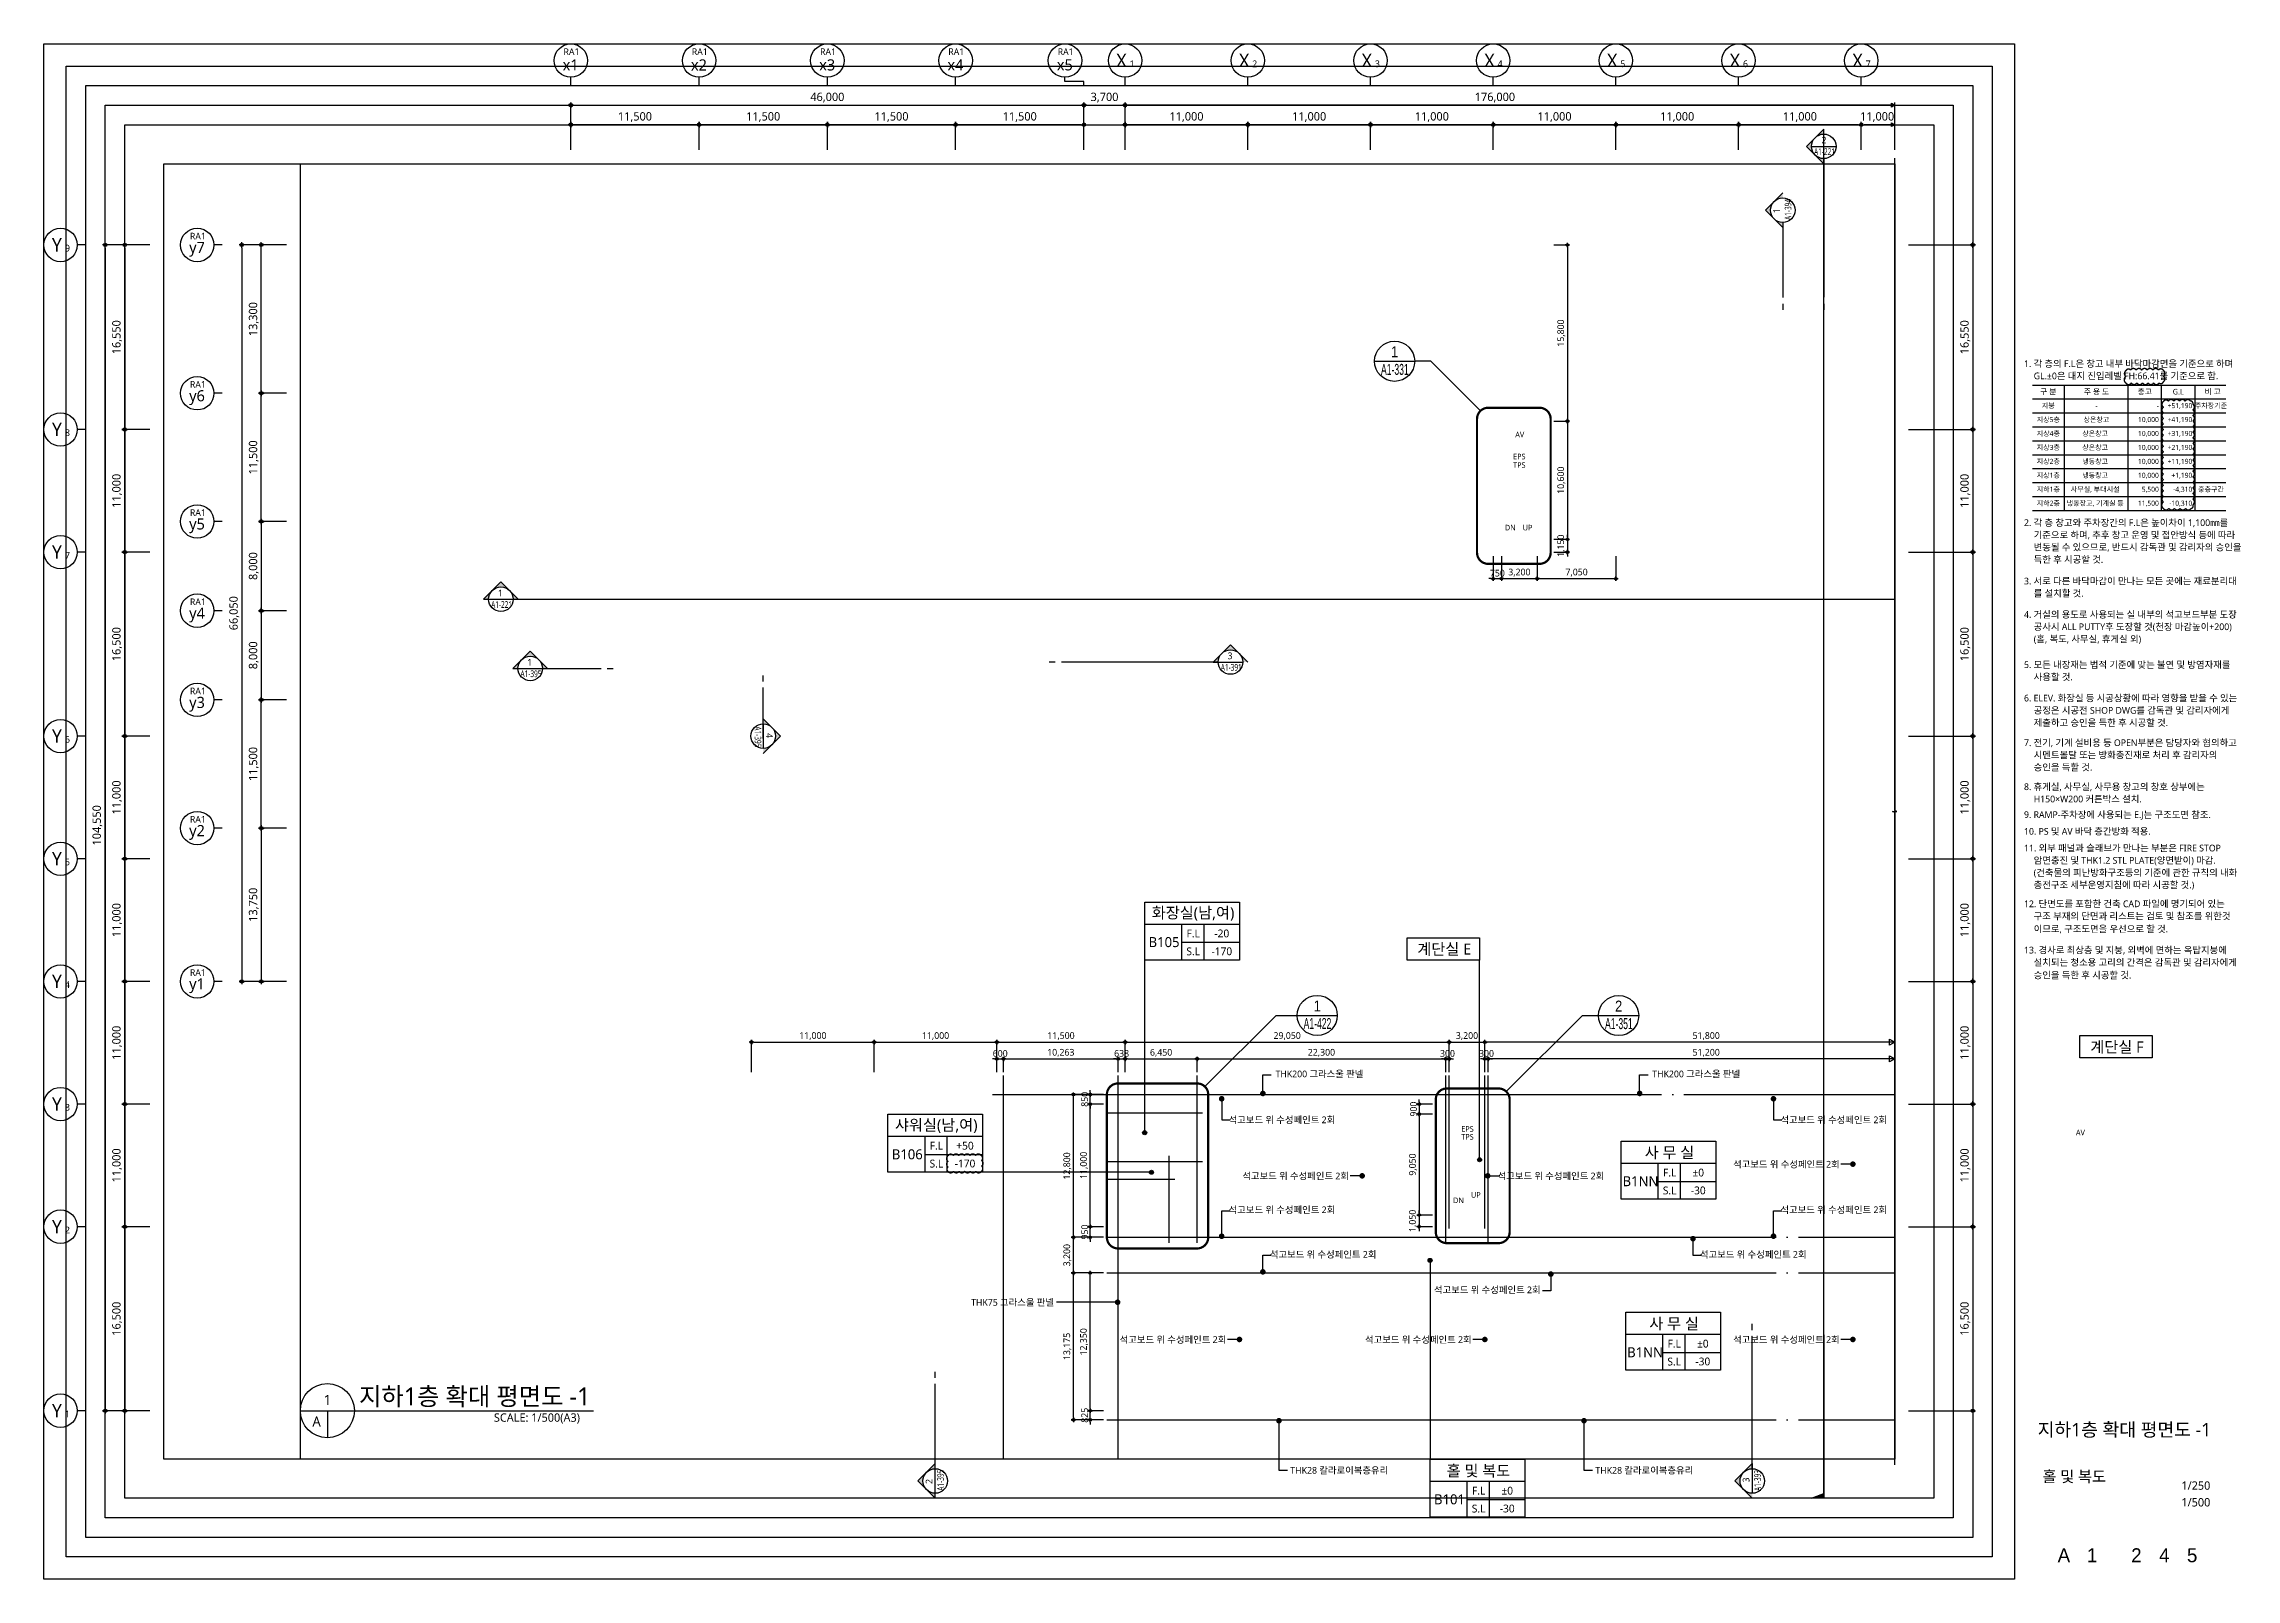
# Model space of a CAD drawing. Header units: millimetres. Extents: x 45782458 to 46215946, y 191740 to 1509539.
# Drawn here: x 45801022 to 45997585, y 1055740 to 1193440 of the extents above; entities that cross this region are included whole.
import ezdxf
from ezdxf.enums import TextEntityAlignment as Align

# ---------------------------------------------------------------- set-up
doc = ezdxf.new("R2010")
doc.units = ezdxf.units.MM
doc.header["$LTSCALE"] = 1000
doc.header["$MEASUREMENT"] = 0
doc.header["$PDSIZE"] = -10
for name, pattern in [('ACAD_ISO03W100', [30, 12, -18]), ('CEN', [62, 60, -1, 0, -1]), ('SYM$0$DASHDOT', [1, 0.5, -0.25, 0, -0.25])]:
    doc.linetypes.add(name, pattern=pattern)
doc.layers.get('0').update_dxf_attribs({"linetype": 'CONTINUOUS'})
doc.layers.get('Defpoints').update_dxf_attribs({"color": 171, "linetype": 'CONTINUOUS'})
for name, color, linetype in [('cen', 14, 'CONTINUOUS'), ('Center(AR)', 30, 'CEN'), ('DIM', 7, 'CONTINUOUS'), ('LED', 7, 'CONTINUOUS'), ('NDIM', 7, 'CONTINUOUS'), ('SYM', 7, 'CONTINUOUS'), ('SYM(AXIS)', 7, 'CONTINUOUS'), ('TEXT', 3, 'CONTINUOUS'), ('TEXT(AXIS)', 2, 'CONTINUOUS'), ('TEXT(MIN)', 7, 'CONTINUOUS'), ('TEXT(노트)', 7, 'CONTINUOUS'), ('TEXT(실명)', 3, 'CONTINUOUS'), ('TEXT-TITLE', 6, 'CONTINUOUS'), ('TEXT-기입', 6, 'CONTINUOUS'), ('TITLE', 7, 'CONTINUOUS'), ('구간정리', 6, 'CONTINUOUS'), ('구간정리-TEXT', 3, 'CONTINUOUS')]:
    doc.layers.add(name, color=color, linetype=linetype)
doc.layers.add('VE변경사항적용-20220616', color=10, linetype='CONTINUOUS', plot=False)
doc.styles.add('CGS', font='cgse', dxfattribs={"bigfont": 'cgs'})
doc.styles.add('SYM$0$ARIAL', font='arial.ttf')
doc.styles.add('SYM$0$돋움', font='', dxfattribs={"width": 0.9})
doc.styles.add('TE', font='malgun_0.ttf')
doc.styles.add('나눔바른고딕', font='NanumBarunGothic.ttf')
doc.styles.get('SYM$0$돋움').set_extended_font_data('Dotum')
doc.dimstyles.new('BA', dxfattribs={"dimscale": 500, "dimtxt": 3, "dimasz": 1, "dimexe": 1, "dimexo": 5, "dimgap": 0.9, "dimtad": 1, "dimdec": 0, "dimdsep": 46, "dimlunit": 6, "dimtxsty": 'TE', "dimblk": 'DDD', "dimcen": 2.5, "dimclrd": 256, "dimclre": 256, "dimclrt": 3, "dimazin": 2, "dimtfac": 1, "dimtdec": 0, "dimtix": 1, "dimtmove": 2, "dimatfit": 3, "dimldrblk": 'DDD', "dimfxl": 1, "dimtolj": 1, "dimtzin": 0, "dimarcsym": 2})
doc.dimstyles.new('NDIM 1200', dxfattribs={"dimscale": 500, "dimtxt": 3, "dimasz": 1, "dimexe": 2, "dimexo": 2, "dimgap": 1, "dimtad": 1, "dimdec": 0, "dimdsep": 46, "dimtxsty": 'CGS', "dimblk": 'DOT0', "dimcen": 1, "dimdle": 8, "dimclrd": 2, "dimclre": 2, "dimclrt": 2, "dimadec": 0, "dimazin": 0, "dimtfac": 1, "dimtdec": 0, "dimtix": 1, "dimtmove": 2, "dimatfit": 3, "dimldrblk": 'DOT0', "dimfxl": 1, "dimtolj": 1, "dimtzin": 0, "dimlwd": -1, "dimlwe": -1, "dimarcsym": 0})

msp = doc.modelspace()

# ---------------------------------------------------------------- texts
at = {"layer": 'NDIM', "color": 3, "ltscale": 0.4, "attachment_point": 5, "style": 'TE'}
for s, insert, char_height in [('\\A1;176,000', (45931127.1, 1188617.6), 750), ('\\A1;11,000', (45965397.2, 1186867.6), 750), ('\\A1;51,800', (45950067.2, 1104443.3), 600), ('\\A1;51,200', (45950067.2, 1102943.3), 600)]:
    msp.add_mtext(s, dxfattribs=dict(at, insert=insert, char_height=char_height))
at = {"layer": 'TEXT', "style": '나눔바른고딕'}
for s, p in [('1', (45826446.6, 1071821)), ('A', (45825476.9, 1069881.7))]:
    msp.add_text(s, height=900, dxfattribs=at).set_placement(p, align=Align.MIDDLE)
msp.add_text('지하1층 확대 평면도 -1', height=1600, dxfattribs=at).set_placement((45829277.1, 1071336.2))
msp.add_text('SCALE: 1/500(A3)', height=750, dxfattribs=at).set_placement((45849091.6, 1070608.9), align=Align.TOP_RIGHT)
at = {"layer": 'TEXT(AXIS)', "style": '나눔바른고딕'}
for s, height, p in [('x1', 1000, (45848255.6, 1191552.7)), ('x2', 1000, (45859755.6, 1191552.7)), ('x3', 1000, (45871255.6, 1191552.7)), ('x4', 1000, (45882755.6, 1191552.7)), ('x5', 1000, (45892562.3, 1191552.7)), ('X', 1200, (45897643.2, 1191950.1)), ('1', 600, (45898591.3, 1191650.2)), ('X', 1200, (45908643.2, 1191950.1)), ('2', 600, (45909591.3, 1191650.2)), ('X', 1200, (45919643.2, 1191950.1)), ('3', 600, (45920591.3, 1191650.2)), ('X', 1200, (45930643.2, 1191950.1)), ('4', 600, (45931591.3, 1191650.2)), ('X', 1200, (45941643.2, 1191950.1)), ('5', 600, (45942591.3, 1191650.2)), ('X', 1200, (45952643.2, 1191950.1)), ('6', 600, (45953591.3, 1191650.2)), ('X', 1200, (45963643.2, 1191950.1)), ('7', 600, (45964591.3, 1191650.2)), ('Y', 1200, (45802193.2, 1175411.3)), ('y7', 1000, (45814755.6, 1175013.9)), ('9', 600, (45803141.3, 1175111.4)), ('y6', 1000, (45814755.6, 1161713.9)), ('Y', 1200, (45802193.2, 1158861.3)), ('8', 600, (45803141.3, 1158561.4)), ('y5', 1000, (45814755.6, 1150213.9)), ('Y', 1200, (45802193.2, 1147861.3)), ('7', 600, (45803141.3, 1147561.4)), ('y4', 1000, (45814755.6, 1142213.9)), ('y3', 1000, (45814755.6, 1134213.9)), ('Y', 1200, (45802193.2, 1131361.3)), ('6', 600, (45803141.3, 1131061.4)), ('y2', 1000, (45814755.6, 1122713.9)), ('Y', 1200, (45802193.2, 1120361.3)), ('5', 600, (45803141.3, 1120061.4)), ('Y', 1200, (45802193.2, 1109361.3)), ('4', 600, (45803141.3, 1109061.4)), ('y1', 1000, (45814755.6, 1108963.9)), ('Y', 1200, (45802193.2, 1098361.3)), ('3', 600, (45803141.3, 1098061.4)), ('Y', 1200, (45802193.2, 1087361.3)), ('2', 600, (45803141.3, 1087061.4)), ('Y', 1200, (45802193.2, 1070861.3)), ('1', 600, (45803141.3, 1070561.4))]:
    msp.add_text(s, height=height, dxfattribs=at).set_placement(p, align=Align.MIDDLE)
for p in [(45848331.7, 1192734.7), (45859831.7, 1192734.7), (45871331.7, 1192734.7), (45882831.7, 1192734.7), (45892638.4, 1192734.7), (45814831.7, 1176195.9), (45814831.7, 1162895.9), (45814831.7, 1151395.9), (45814831.7, 1143395.9), (45814831.7, 1135395.9), (45814831.7, 1123895.9), (45814831.7, 1110145.9)]:
    msp.add_text('RA1', height=600, dxfattribs=at).set_placement(p, align=Align.MIDDLE_CENTER)
at = {"layer": 'TEXT(MIN)', "style": '나눔바른고딕'}
for s, p in [('AV', (45933353.6, 1158394)), ('TPS', (45933314.4, 1155665.2)), ('EPS', (45933314.4, 1156427)), ('DN', (45932501.4, 1150050.7)), ('UP', (45934051.4, 1150050.7)), ('TPS', (45928663.7, 1095412.3)), ('EPS', (45928663.7, 1096124.1)), ('AV', (45983621.8, 1095797.3)), ('DN', (45927863.2, 1089715.8)), ('UP', (45929412.5, 1090203.9))]:
    msp.add_text(s, height=500, dxfattribs=at).set_placement(p, align=Align.MIDDLE_CENTER)
for s, p in [('THK200 그라스울 판넬', (45919333.3, 1101054.1)), ('THK200 그라스울 판넬', (45953113.7, 1101054.1)), ('석고보드 위 수성페인트 2회', (45916807.4, 1096935.3)), ('석고보드 위 수성페인트 2회', (45966282, 1096935.3)), ('석고보드 위 수성페인트 2회', (45962038.6, 1092951.6)), ('석고보드 위 수성페인트 2회', (45918038.6, 1091901.6)), ('석고보드 위 수성페인트 2회', (45940927, 1091901.6)), ('석고보드 위 수성페인트 2회', (45916807.4, 1088867.1)), ('석고보드 위 수성페인트 2회', (45966282, 1088867.1)), ('석고보드 위 수성페인트 2회', (45920504.8, 1084862)), ('석고보드 위 수성페인트 2회', (45959065.3, 1084862)), ('석고보드 위 수성페인트 2회', (45935221.8, 1081685.4)), ('THK75 그라스울 판넬', (45891594.5, 1080564.5)), ('석고보드 위 수성페인트 2회', (45907038.6, 1077226.6)), ('석고보드 위 수성페인트 2회', (45929038.6, 1077226.6)), ('석고보드 위 수성페인트 2회', (45962038.6, 1077226.6)), ('THK28 칼라로이복층유리', (45921561.2, 1065497.3)), ('THK28 칼라로이복층유리', (45948910.4, 1065497.3))]:
    msp.add_text(s, height=600, dxfattribs=at).set_placement(p, align=Align.MIDDLE_RIGHT)
at = {"layer": 'TEXT(노트)', "style": '나눔바른고딕', "width": 0.6}
for s, p in [('A1-221', (45959740.3, 1183472.5)), ('A1-221', (45841125.8, 1142853.1)), ('A1-395', (45843757.7, 1136643.2)), ('A1-391', (45906543.7, 1137221.7))]:
    msp.add_text(s, height=600, dxfattribs=at).set_placement(p)
at = {"layer": 'TEXT(노트)', "style": '나눔바른고딕'}
for s, p in [('2', (45960406.3, 1184503)), ('1', (45841733.5, 1143883.5)), ('1', (45844365.4, 1137673.6)), ('3', (45907151.4, 1138252.1))]:
    msp.add_text(s, height=600, dxfattribs=at).set_placement(p)
for s, rotation, p in [('1', 90, (45956678, 1178252.6)), ('4', 270, (45865779.5, 1131619.4)), ('2', 90, (45880687.6, 1064280.5)), ('3', 90, (45953946.3, 1064412.4))]:
    msp.add_text(s, height=600, rotation=rotation, dxfattribs=at).set_placement(p)
at = {"layer": 'TEXT(노트)', "style": '나눔바른고딕', "width": 0.6}
for s, rotation, p in [('A1-394', 90, (45957708.4, 1177644.8)), ('A1-395', 270, (45864749.1, 1132227.1)), ('A1-395', 90, (45881718, 1063672.8)), ('A1-393', 90, (45954976.7, 1063645.8))]:
    msp.add_text(s, height=600, rotation=rotation, dxfattribs=at).set_placement(p)
at = {"layer": 'TEXT(실명)', "style": '나눔바른고딕'}
for s, p in [('화장실(남,여)', (45904060, 1115459.7)), ('계단실 E', (45926585.3, 1112259.7)), ('계단실 F', (45986902, 1103483.1)), ('샤워실(남,여)', (45881035, 1096425.5)), ('사 무 실', (45946777.8, 1094014.4)), ('사 무 실', (45947188.2, 1078670.5)), ('홀 및 복도', (45929650.4, 1065484.3)), ('홀 및 복도', (45983068, 1064968.4))]:
    msp.add_text(s, height=1000, dxfattribs=at).set_placement(p, align=Align.MIDDLE)
at = {"layer": 'TEXT-TITLE', "style": '나눔바른고딕'}
msp.add_text('지하1층 확대 평면도 -1', height=1200, dxfattribs=at).set_placement((45987564.3, 1068548), align=Align.CENTER)
at = {"layer": 'TEXT-기입', "style": '나눔바른고딕'}
for s, height, p in [('B105', 900, (45901463.6, 1112878.9)), ('-20', 700, (45906638.4, 1113653.4)), ('-170', 700, (45906638.4, 1112053.4)), ('+50', 700, (45883613.4, 1094619.2)), ('B106', 900, (45878438.6, 1093844.7)), ('-170', 700, (45883613.4, 1093019.2)), ('B1NN', 900, (45944181.4, 1091433.6)), ('-30', 700, (45949356.2, 1090608.1)), ('±0', 700, (45949356.2, 1092208.1)), ('±0', 700, (45949766.6, 1076864.2)), ('B1NN', 900, (45944591.7, 1076089.7)), ('-30', 700, (45949766.6, 1075264.2)), ('±0', 700, (45932228.7, 1063678)), ('B101', 900, (45927053.9, 1062903.5)), ('-30', 700, (45932228.7, 1062078))]:
    msp.add_text(s, height=height, dxfattribs=at).set_placement(p, align=Align.MIDDLE)
for s, p in [('1/250', (45992673.2, 1063534.9)), ('1/500', (45992673.2, 1062034.9))]:
    msp.add_text(s, height=750, dxfattribs=at).set_placement(p, align=Align.BOTTOM_LEFT)
at = {"layer": 'TEXT-기입', "style": 'CGS'}
for s, p in [('A', (45982141.7, 1057884.9)), ('1', (45984673.1, 1057884.9)), ('2', (45988641.7, 1057884.9)), ('4', (45991141.7, 1057884.9)), ('5', (45993641.7, 1057884.9))]:
    msp.add_text(s, height=1250, dxfattribs=at).set_placement(p, align=Align.MIDDLE_CENTER)

# ---------------------------------------------------------------- blocks, each defined once
blk = doc.blocks.new('A$C2F20087E')
at = {"layer": 'SYM(AXIS)'}
blk.add_line((600, 0), (600, 300), dxfattribs=at)
blk.add_circle((600, 900), 600, dxfattribs=at)
blk = doc.blocks.new('DDD')
at = {"layer": 'DIM', "color": 0}
for p, q in [((-1, 0), (1, 0)), ((0, -1), (0, 1))]:
    blk.add_line(p, q, dxfattribs=at)
for radius in [0.6, 0.3]:
    blk.add_circle((0, 0), radius, dxfattribs=at)
blk = doc.blocks.new('*D75')
at = {"layer": 'Defpoints', "color": 0, "ltscale": 0.4, "transparency": 16777216}
for p in [(45811772, 1087351), (45808272, 1070851), (45811772, 1070851)]:
    blk.add_point(p, dxfattribs=at)
at = {"layer": 'NDIM', "lineweight": -2, "ltscale": 0.4, "transparency": 16777216}
for p, q in [((45810522, 1087351), (45808022, 1087351)), ((45808272, 1087101), (45808272, 1071101)), ((45810522, 1070851), (45808022, 1070851))]:
    blk.add_line(p, q, dxfattribs=at)
at = {"layer": 'NDIM', "lineweight": -2, "ltscale": 0.4, "transparency": 16777216, "xscale": 250, "yscale": 250, "zscale": 250}
for p, rotation in [((45808272, 1087351), 90), ((45808272, 1070851), 270)]:
    blk.add_blockref('DDD', p, dxfattribs=dict(at, rotation=rotation))
at = {"layer": 'NDIM', "color": 3, "ltscale": 0.4, "transparency": 16777216, "insert": (45807595, 1079101), "char_height": 750, "attachment_point": 5, "rotation": 90, "style": 'TE'}
blk.add_mtext('\\A1;16,500', dxfattribs=at)
blk = doc.blocks.new('*D76')
at = {"layer": 'Defpoints', "color": 0, "ltscale": 0.4, "transparency": 16777216}
for p in [(45811772, 1098351), (45808272, 1087351), (45811772, 1087351)]:
    blk.add_point(p, dxfattribs=at)
at = {"layer": 'NDIM', "lineweight": -2, "ltscale": 0.4, "transparency": 16777216}
for p, q in [((45810522, 1098351), (45808022, 1098351)), ((45808272, 1098101), (45808272, 1087601)), ((45810522, 1087351), (45808022, 1087351))]:
    blk.add_line(p, q, dxfattribs=at)
at = {"layer": 'NDIM', "lineweight": -2, "ltscale": 0.4, "transparency": 16777216, "xscale": 250, "yscale": 250, "zscale": 250}
for p, rotation in [((45808272, 1098351), 90), ((45808272, 1087351), 270)]:
    blk.add_blockref('DDD', p, dxfattribs=dict(at, rotation=rotation))
at = {"layer": 'NDIM', "color": 3, "ltscale": 0.4, "transparency": 16777216, "insert": (45807595, 1092851), "char_height": 750, "attachment_point": 5, "rotation": 90, "style": 'TE'}
blk.add_mtext('\\A1;11,000', dxfattribs=at)
blk = doc.blocks.new('*D77')
at = {"layer": 'Defpoints', "color": 0, "ltscale": 0.4, "transparency": 16777216}
for p in [(45811772, 1109351), (45808272, 1098351), (45811772, 1098351)]:
    blk.add_point(p, dxfattribs=at)
at = {"layer": 'NDIM', "lineweight": -2, "ltscale": 0.4, "transparency": 16777216}
for p, q in [((45810522, 1109351), (45808022, 1109351)), ((45808272, 1109101), (45808272, 1098601)), ((45810522, 1098351), (45808022, 1098351))]:
    blk.add_line(p, q, dxfattribs=at)
at = {"layer": 'NDIM', "lineweight": -2, "ltscale": 0.4, "transparency": 16777216, "xscale": 250, "yscale": 250, "zscale": 250}
for p, rotation in [((45808272, 1109351), 90), ((45808272, 1098351), 270)]:
    blk.add_blockref('DDD', p, dxfattribs=dict(at, rotation=rotation))
at = {"layer": 'NDIM', "color": 3, "ltscale": 0.4, "transparency": 16777216, "insert": (45807595, 1103851), "char_height": 750, "attachment_point": 5, "rotation": 90, "style": 'TE'}
blk.add_mtext('\\A1;11,000', dxfattribs=at)
blk = doc.blocks.new('*D78')
at = {"layer": 'Defpoints', "color": 0, "ltscale": 0.4, "transparency": 16777216}
for p in [(45811772, 1120351), (45808272, 1109351), (45811772, 1109351)]:
    blk.add_point(p, dxfattribs=at)
at = {"layer": 'NDIM', "lineweight": -2, "ltscale": 0.4, "transparency": 16777216}
for p, q in [((45810522, 1120351), (45808022, 1120351)), ((45808272, 1120101), (45808272, 1109601)), ((45810522, 1109351), (45808022, 1109351))]:
    blk.add_line(p, q, dxfattribs=at)
at = {"layer": 'NDIM', "lineweight": -2, "ltscale": 0.4, "transparency": 16777216, "xscale": 250, "yscale": 250, "zscale": 250}
for p, rotation in [((45808272, 1120351), 90), ((45808272, 1109351), 270)]:
    blk.add_blockref('DDD', p, dxfattribs=dict(at, rotation=rotation))
at = {"layer": 'NDIM', "color": 3, "ltscale": 0.4, "transparency": 16777216, "insert": (45807595, 1114851), "char_height": 750, "attachment_point": 5, "rotation": 90, "style": 'TE'}
blk.add_mtext('\\A1;11,000', dxfattribs=at)
blk = doc.blocks.new('*D79')
at = {"layer": 'Defpoints', "color": 0, "ltscale": 0.4, "transparency": 16777216}
for p in [(45811772, 1131351), (45808272, 1120351), (45811772, 1120351)]:
    blk.add_point(p, dxfattribs=at)
at = {"layer": 'NDIM', "lineweight": -2, "ltscale": 0.4, "transparency": 16777216}
for p, q in [((45810522, 1131351), (45808022, 1131351)), ((45808272, 1131101), (45808272, 1120601)), ((45810522, 1120351), (45808022, 1120351))]:
    blk.add_line(p, q, dxfattribs=at)
at = {"layer": 'NDIM', "lineweight": -2, "ltscale": 0.4, "transparency": 16777216, "xscale": 250, "yscale": 250, "zscale": 250}
for p, rotation in [((45808272, 1131351), 90), ((45808272, 1120351), 270)]:
    blk.add_blockref('DDD', p, dxfattribs=dict(at, rotation=rotation))
at = {"layer": 'NDIM', "color": 3, "ltscale": 0.4, "transparency": 16777216, "insert": (45807595, 1125851), "char_height": 750, "attachment_point": 5, "rotation": 90, "style": 'TE'}
blk.add_mtext('\\A1;11,000', dxfattribs=at)
blk = doc.blocks.new('*D80')
at = {"layer": 'Defpoints', "color": 0, "ltscale": 0.4, "transparency": 16777216}
for p in [(45811772, 1147851), (45808272, 1131351), (45811772, 1131351)]:
    blk.add_point(p, dxfattribs=at)
at = {"layer": 'NDIM', "lineweight": -2, "ltscale": 0.4, "transparency": 16777216}
for p, q in [((45810522, 1147851), (45808022, 1147851)), ((45808272, 1147601), (45808272, 1131601)), ((45810522, 1131351), (45808022, 1131351))]:
    blk.add_line(p, q, dxfattribs=at)
at = {"layer": 'NDIM', "lineweight": -2, "ltscale": 0.4, "transparency": 16777216, "xscale": 250, "yscale": 250, "zscale": 250}
for p, rotation in [((45808272, 1147851), 90), ((45808272, 1131351), 270)]:
    blk.add_blockref('DDD', p, dxfattribs=dict(at, rotation=rotation))
at = {"layer": 'NDIM', "color": 3, "ltscale": 0.4, "transparency": 16777216, "insert": (45807595, 1139601), "char_height": 750, "attachment_point": 5, "rotation": 90, "style": 'TE'}
blk.add_mtext('\\A1;16,500', dxfattribs=at)
blk = doc.blocks.new('*D81')
at = {"layer": 'Defpoints', "color": 0, "ltscale": 0.4, "transparency": 16777216}
for p in [(45811772, 1158851), (45808272, 1147851), (45811772, 1147851)]:
    blk.add_point(p, dxfattribs=at)
at = {"layer": 'NDIM', "lineweight": -2, "ltscale": 0.4, "transparency": 16777216}
for p, q in [((45810522, 1158851), (45808022, 1158851)), ((45808272, 1158601), (45808272, 1148101)), ((45810522, 1147851), (45808022, 1147851))]:
    blk.add_line(p, q, dxfattribs=at)
at = {"layer": 'NDIM', "lineweight": -2, "ltscale": 0.4, "transparency": 16777216, "xscale": 250, "yscale": 250, "zscale": 250}
for p, rotation in [((45808272, 1158851), 90), ((45808272, 1147851), 270)]:
    blk.add_blockref('DDD', p, dxfattribs=dict(at, rotation=rotation))
at = {"layer": 'NDIM', "color": 3, "ltscale": 0.4, "transparency": 16777216, "insert": (45807595, 1153351), "char_height": 750, "attachment_point": 5, "rotation": 90, "style": 'TE'}
blk.add_mtext('\\A1;11,000', dxfattribs=at)
blk = doc.blocks.new('*D82')
at = {"layer": 'Defpoints', "color": 0, "ltscale": 0.4, "transparency": 16777216}
for p in [(45811772, 1175401), (45808272, 1158851), (45811772, 1158851)]:
    blk.add_point(p, dxfattribs=at)
at = {"layer": 'NDIM', "lineweight": -2, "ltscale": 0.4, "transparency": 16777216}
for p, q in [((45810522, 1175401), (45808022, 1175401)), ((45808272, 1175151), (45808272, 1159101)), ((45810522, 1158851), (45808022, 1158851))]:
    blk.add_line(p, q, dxfattribs=at)
at = {"layer": 'NDIM', "lineweight": -2, "ltscale": 0.4, "transparency": 16777216, "xscale": 250, "yscale": 250, "zscale": 250}
for p, rotation in [((45808272, 1175401), 90), ((45808272, 1158851), 270)]:
    blk.add_blockref('DDD', p, dxfattribs=dict(at, rotation=rotation))
at = {"layer": 'NDIM', "color": 3, "ltscale": 0.4, "transparency": 16777216, "insert": (45807595, 1167126), "char_height": 750, "attachment_point": 5, "rotation": 90, "style": 'TE'}
blk.add_mtext('\\A1;16,550', dxfattribs=at)
blk = doc.blocks.new('*D83')
at = {"layer": 'Defpoints', "color": 0, "ltscale": 0.4, "transparency": 16777216}
for p in [(45811772, 1175401), (45806522, 1070851), (45811772, 1070851)]:
    blk.add_point(p, dxfattribs=at)
at = {"layer": 'NDIM', "lineweight": -2, "ltscale": 0.4, "transparency": 16777216}
for p, q in [((45810522, 1175401), (45806272, 1175401)), ((45806522, 1175151), (45806522, 1071101)), ((45810522, 1070851), (45806272, 1070851))]:
    blk.add_line(p, q, dxfattribs=at)
at = {"layer": 'NDIM', "lineweight": -2, "ltscale": 0.4, "transparency": 16777216, "xscale": 250, "yscale": 250, "zscale": 250}
for p, rotation in [((45806522, 1175401), 90), ((45806522, 1070851), 270)]:
    blk.add_blockref('DDD', p, dxfattribs=dict(at, rotation=rotation))
at = {"layer": 'NDIM', "color": 3, "ltscale": 0.4, "transparency": 16777216, "insert": (45805828, 1123351), "char_height": 750, "attachment_point": 5, "rotation": 90, "style": 'TE'}
blk.add_mtext('\\A1;104,550', dxfattribs=at)
blk = doc.blocks.new('*D84')
at = {"layer": 'Defpoints', "color": 0, "ltscale": 0.4, "transparency": 16777216}
for p in [(45824022, 1150601), (45820522, 1142601), (45824022, 1142601)]:
    blk.add_point(p, dxfattribs=at)
at = {"layer": 'NDIM', "lineweight": -2, "ltscale": 0.4, "transparency": 16777216}
for p, q in [((45822772, 1150601), (45820272, 1150601)), ((45820522, 1150351), (45820522, 1142851)), ((45822772, 1142601), (45820272, 1142601))]:
    blk.add_line(p, q, dxfattribs=at)
at = {"layer": 'NDIM', "lineweight": -2, "ltscale": 0.4, "transparency": 16777216, "xscale": 250, "yscale": 250, "zscale": 250}
for p, rotation in [((45820522, 1150601), 90), ((45820522, 1142601), 270)]:
    blk.add_blockref('DDD', p, dxfattribs=dict(at, rotation=rotation))
at = {"layer": 'NDIM', "color": 3, "ltscale": 0.4, "transparency": 16777216, "insert": (45819847, 1146601), "char_height": 750, "attachment_point": 5, "rotation": 90, "style": 'TE'}
blk.add_mtext('\\A1;8,000', dxfattribs=at)
blk = doc.blocks.new('*D85')
at = {"layer": 'Defpoints', "color": 0, "ltscale": 0.4, "transparency": 16777216}
for p in [(45824022, 1142601), (45820522, 1134601), (45824022, 1134601)]:
    blk.add_point(p, dxfattribs=at)
at = {"layer": 'NDIM', "lineweight": -2, "ltscale": 0.4, "transparency": 16777216}
for p, q in [((45822772, 1142601), (45820272, 1142601)), ((45820522, 1142351), (45820522, 1134851)), ((45822772, 1134601), (45820272, 1134601))]:
    blk.add_line(p, q, dxfattribs=at)
at = {"layer": 'NDIM', "lineweight": -2, "ltscale": 0.4, "transparency": 16777216, "xscale": 250, "yscale": 250, "zscale": 250}
for p, rotation in [((45820522, 1142601), 90), ((45820522, 1134601), 270)]:
    blk.add_blockref('DDD', p, dxfattribs=dict(at, rotation=rotation))
at = {"layer": 'NDIM', "color": 3, "ltscale": 0.4, "transparency": 16777216, "insert": (45819847, 1138601), "char_height": 750, "attachment_point": 5, "rotation": 90, "style": 'TE'}
blk.add_mtext('\\A1;8,000', dxfattribs=at)
blk = doc.blocks.new('*D86')
at = {"layer": 'Defpoints', "color": 0, "ltscale": 0.4, "transparency": 16777216}
for p in [(45820522, 1162101), (45824022, 1162101), (45824022, 1150601)]:
    blk.add_point(p, dxfattribs=at)
at = {"layer": 'NDIM', "lineweight": -2, "ltscale": 0.4, "transparency": 16777216}
for p, q in [((45822772, 1162101), (45820272, 1162101)), ((45820522, 1150851), (45820522, 1161851)), ((45822772, 1150601), (45820272, 1150601))]:
    blk.add_line(p, q, dxfattribs=at)
at = {"layer": 'NDIM', "lineweight": -2, "ltscale": 0.4, "transparency": 16777216, "xscale": 250, "yscale": 250, "zscale": 250}
for p, rotation in [((45820522, 1162101), 90), ((45820522, 1150601), 270)]:
    blk.add_blockref('DDD', p, dxfattribs=dict(at, rotation=rotation))
at = {"layer": 'NDIM', "color": 3, "ltscale": 0.4, "transparency": 16777216, "insert": (45819845, 1156351), "char_height": 750, "attachment_point": 5, "rotation": 90, "style": 'TE'}
blk.add_mtext('\\A1;11,500', dxfattribs=at)
blk = doc.blocks.new('*D87')
at = {"layer": 'Defpoints', "color": 0, "ltscale": 0.4, "transparency": 16777216}
for p in [(45820522, 1175401), (45824022, 1175401), (45824022, 1162101)]:
    blk.add_point(p, dxfattribs=at)
at = {"layer": 'NDIM', "lineweight": -2, "ltscale": 0.4, "transparency": 16777216}
for p, q in [((45822772, 1175401), (45820272, 1175401)), ((45820522, 1162351), (45820522, 1175151)), ((45822772, 1162101), (45820272, 1162101))]:
    blk.add_line(p, q, dxfattribs=at)
at = {"layer": 'NDIM', "lineweight": -2, "ltscale": 0.4, "transparency": 16777216, "xscale": 250, "yscale": 250, "zscale": 250}
for p, rotation in [((45820522, 1175401), 90), ((45820522, 1162101), 270)]:
    blk.add_blockref('DDD', p, dxfattribs=dict(at, rotation=rotation))
at = {"layer": 'NDIM', "color": 3, "ltscale": 0.4, "transparency": 16777216, "insert": (45819845, 1168751), "char_height": 750, "attachment_point": 5, "rotation": 90, "style": 'TE'}
blk.add_mtext('\\A1;13,300', dxfattribs=at)
blk = doc.blocks.new('*D88')
at = {"layer": 'Defpoints', "color": 0, "ltscale": 0.4, "transparency": 16777216}
for p in [(45820522, 1134601), (45824022, 1134601), (45824022, 1123101)]:
    blk.add_point(p, dxfattribs=at)
at = {"layer": 'NDIM', "lineweight": -2, "ltscale": 0.4, "transparency": 16777216}
for p, q in [((45822772, 1134601), (45820272, 1134601)), ((45820522, 1123351), (45820522, 1134351)), ((45822772, 1123101), (45820272, 1123101))]:
    blk.add_line(p, q, dxfattribs=at)
at = {"layer": 'NDIM', "lineweight": -2, "ltscale": 0.4, "transparency": 16777216, "xscale": 250, "yscale": 250, "zscale": 250}
for p, rotation in [((45820522, 1134601), 90), ((45820522, 1123101), 270)]:
    blk.add_blockref('DDD', p, dxfattribs=dict(at, rotation=rotation))
at = {"layer": 'NDIM', "color": 3, "ltscale": 0.4, "transparency": 16777216, "insert": (45819845, 1128851), "char_height": 750, "attachment_point": 5, "rotation": 90, "style": 'TE'}
blk.add_mtext('\\A1;11,500', dxfattribs=at)
blk = doc.blocks.new('*D89')
at = {"layer": 'Defpoints', "color": 0, "ltscale": 0.4, "transparency": 16777216}
for p in [(45824022, 1123101), (45820522, 1109351), (45824022, 1109351)]:
    blk.add_point(p, dxfattribs=at)
at = {"layer": 'NDIM', "lineweight": -2, "ltscale": 0.4, "transparency": 16777216}
for p, q in [((45822772, 1123101), (45820272, 1123101)), ((45820522, 1122851), (45820522, 1109601)), ((45822772, 1109351), (45820272, 1109351))]:
    blk.add_line(p, q, dxfattribs=at)
at = {"layer": 'NDIM', "lineweight": -2, "ltscale": 0.4, "transparency": 16777216, "xscale": 250, "yscale": 250, "zscale": 250}
for p, rotation in [((45820522, 1123101), 90), ((45820522, 1109351), 270)]:
    blk.add_blockref('DDD', p, dxfattribs=dict(at, rotation=rotation))
at = {"layer": 'NDIM', "color": 3, "ltscale": 0.4, "transparency": 16777216, "insert": (45819845, 1116226), "char_height": 750, "attachment_point": 5, "rotation": 90, "style": 'TE'}
blk.add_mtext('\\A1;13,750', dxfattribs=at)
blk = doc.blocks.new('*D90')
at = {"layer": 'Defpoints', "color": 0, "ltscale": 0.4, "transparency": 16777216}
for p in [(45824022, 1175401), (45818772, 1109351), (45824022, 1109351)]:
    blk.add_point(p, dxfattribs=at)
at = {"layer": 'NDIM', "lineweight": -2, "ltscale": 0.4, "transparency": 16777216}
for p, q in [((45822772, 1175401), (45818522, 1175401)), ((45818772, 1175151), (45818772, 1109601)), ((45822772, 1109351), (45818522, 1109351))]:
    blk.add_line(p, q, dxfattribs=at)
at = {"layer": 'NDIM', "lineweight": -2, "ltscale": 0.4, "transparency": 16777216, "xscale": 250, "yscale": 250, "zscale": 250}
for p, rotation in [((45818772, 1175401), 90), ((45818772, 1109351), 270)]:
    blk.add_blockref('DDD', p, dxfattribs=dict(at, rotation=rotation))
at = {"layer": 'NDIM', "color": 3, "ltscale": 0.4, "transparency": 16777216, "insert": (45818097, 1142376), "char_height": 750, "attachment_point": 5, "rotation": 90, "style": 'TE'}
blk.add_mtext('\\A1;66,050', dxfattribs=at)
blk = doc.blocks.new('*D199')
at = {"layer": 'Defpoints', "color": 0, "ltscale": 0.4, "transparency": 16777216}
for p in [(45882772, 1186190), (45882772, 1182690), (45894272, 1182690)]:
    blk.add_point(p, dxfattribs=at)
at = {"layer": 'NDIM', "lineweight": -2, "ltscale": 0.4, "transparency": 16777216}
for p, q in [((45882772, 1183940), (45882772, 1186440)), ((45894022, 1186190), (45883022, 1186190)), ((45894272, 1183940), (45894272, 1186440))]:
    blk.add_line(p, q, dxfattribs=at)
at = {"layer": 'NDIM', "lineweight": -2, "ltscale": 0.4, "transparency": 16777216, "xscale": 250, "yscale": 250, "zscale": 250, "rotation": 180}
blk.add_blockref('DDD', (45882772, 1186190), dxfattribs=at)
at = {"layer": 'NDIM', "lineweight": -2, "ltscale": 0.4, "transparency": 16777216, "xscale": 250, "yscale": 250, "zscale": 250}
blk.add_blockref('DDD', (45894272, 1186190), dxfattribs=at)
at = {"layer": 'NDIM', "color": 3, "ltscale": 0.4, "transparency": 16777216, "insert": (45888522, 1186868), "char_height": 750, "attachment_point": 5, "style": 'TE'}
blk.add_mtext('\\A1;11,500', dxfattribs=at)
blk = doc.blocks.new('*D200')
at = {"layer": 'Defpoints', "color": 0, "ltscale": 0.4, "transparency": 16777216}
for p in [(45871272, 1186190), (45871272, 1182690), (45882772, 1182690)]:
    blk.add_point(p, dxfattribs=at)
at = {"layer": 'NDIM', "lineweight": -2, "ltscale": 0.4, "transparency": 16777216}
for p, q in [((45871272, 1183940), (45871272, 1186440)), ((45882522, 1186190), (45871522, 1186190)), ((45882772, 1183940), (45882772, 1186440))]:
    blk.add_line(p, q, dxfattribs=at)
at = {"layer": 'NDIM', "lineweight": -2, "ltscale": 0.4, "transparency": 16777216, "xscale": 250, "yscale": 250, "zscale": 250, "rotation": 180}
blk.add_blockref('DDD', (45871272, 1186190), dxfattribs=at)
at = {"layer": 'NDIM', "lineweight": -2, "ltscale": 0.4, "transparency": 16777216, "xscale": 250, "yscale": 250, "zscale": 250}
blk.add_blockref('DDD', (45882772, 1186190), dxfattribs=at)
at = {"layer": 'NDIM', "color": 3, "ltscale": 0.4, "transparency": 16777216, "insert": (45877022, 1186868), "char_height": 750, "attachment_point": 5, "style": 'TE'}
blk.add_mtext('\\A1;11,500', dxfattribs=at)
blk = doc.blocks.new('*D201')
at = {"layer": 'Defpoints', "color": 0, "ltscale": 0.4, "transparency": 16777216}
for p in [(45859772, 1186190), (45859772, 1182690), (45871272, 1182690)]:
    blk.add_point(p, dxfattribs=at)
at = {"layer": 'NDIM', "lineweight": -2, "ltscale": 0.4, "transparency": 16777216}
for p, q in [((45859772, 1183940), (45859772, 1186440)), ((45871022, 1186190), (45860022, 1186190)), ((45871272, 1183940), (45871272, 1186440))]:
    blk.add_line(p, q, dxfattribs=at)
at = {"layer": 'NDIM', "lineweight": -2, "ltscale": 0.4, "transparency": 16777216, "xscale": 250, "yscale": 250, "zscale": 250, "rotation": 180}
blk.add_blockref('DDD', (45859772, 1186190), dxfattribs=at)
at = {"layer": 'NDIM', "lineweight": -2, "ltscale": 0.4, "transparency": 16777216, "xscale": 250, "yscale": 250, "zscale": 250}
blk.add_blockref('DDD', (45871272, 1186190), dxfattribs=at)
at = {"layer": 'NDIM', "color": 3, "ltscale": 0.4, "transparency": 16777216, "insert": (45865522, 1186868), "char_height": 750, "attachment_point": 5, "style": 'TE'}
blk.add_mtext('\\A1;11,500', dxfattribs=at)
blk = doc.blocks.new('*D202')
at = {"layer": 'Defpoints', "color": 0, "ltscale": 0.4, "transparency": 16777216}
for p in [(45848272, 1186190), (45848272, 1182690), (45859772, 1182690)]:
    blk.add_point(p, dxfattribs=at)
at = {"layer": 'NDIM', "lineweight": -2, "ltscale": 0.4, "transparency": 16777216}
for p, q in [((45848272, 1183940), (45848272, 1186440)), ((45859522, 1186190), (45848522, 1186190)), ((45859772, 1183940), (45859772, 1186440))]:
    blk.add_line(p, q, dxfattribs=at)
at = {"layer": 'NDIM', "lineweight": -2, "ltscale": 0.4, "transparency": 16777216, "xscale": 250, "yscale": 250, "zscale": 250, "rotation": 180}
blk.add_blockref('DDD', (45848272, 1186190), dxfattribs=at)
at = {"layer": 'NDIM', "lineweight": -2, "ltscale": 0.4, "transparency": 16777216, "xscale": 250, "yscale": 250, "zscale": 250}
blk.add_blockref('DDD', (45859772, 1186190), dxfattribs=at)
at = {"layer": 'NDIM', "color": 3, "ltscale": 0.4, "transparency": 16777216, "insert": (45854022, 1186868), "char_height": 750, "attachment_point": 5, "style": 'TE'}
blk.add_mtext('\\A1;11,500', dxfattribs=at)
blk = doc.blocks.new('*D203')
at = {"layer": 'Defpoints', "color": 0, "ltscale": 0.4, "transparency": 16777216}
for p in [(45894272, 1187940), (45848272, 1182690), (45894272, 1182690)]:
    blk.add_point(p, dxfattribs=at)
at = {"layer": 'NDIM', "lineweight": -2, "ltscale": 0.4, "transparency": 16777216}
for p, q in [((45848272, 1183940), (45848272, 1188190)), ((45848522, 1187940), (45894022, 1187940)), ((45894272, 1183940), (45894272, 1188190))]:
    blk.add_line(p, q, dxfattribs=at)
at = {"layer": 'NDIM', "lineweight": -2, "ltscale": 0.4, "transparency": 16777216, "xscale": 250, "yscale": 250, "zscale": 250, "rotation": 180}
blk.add_blockref('DDD', (45848272, 1187940), dxfattribs=at)
at = {"layer": 'NDIM', "lineweight": -2, "ltscale": 0.4, "transparency": 16777216, "xscale": 250, "yscale": 250, "zscale": 250}
blk.add_blockref('DDD', (45894272, 1187940), dxfattribs=at)
at = {"layer": 'NDIM', "color": 3, "ltscale": 0.4, "transparency": 16777216, "insert": (45871272, 1188616), "char_height": 750, "attachment_point": 5, "style": 'TE'}
blk.add_mtext('\\A1;46,000', dxfattribs=at)
blk = doc.blocks.new('*D204')
at = {"layer": 'Defpoints', "color": 0, "ltscale": 0.4, "transparency": 16777216}
for p in [(45897972, 1187940), (45894272, 1182690), (45897972, 1182690)]:
    blk.add_point(p, dxfattribs=at)
at = {"layer": 'NDIM', "lineweight": -2, "ltscale": 0.4, "transparency": 16777216}
for p, q in [((45894272, 1183940), (45894272, 1188190)), ((45894522, 1187940), (45897722, 1187940)), ((45897972, 1183940), (45897972, 1188190))]:
    blk.add_line(p, q, dxfattribs=at)
at = {"layer": 'NDIM', "lineweight": -2, "ltscale": 0.4, "transparency": 16777216, "xscale": 250, "yscale": 250, "zscale": 250, "rotation": 180}
blk.add_blockref('DDD', (45894272, 1187940), dxfattribs=at)
at = {"layer": 'NDIM', "lineweight": -2, "ltscale": 0.4, "transparency": 16777216, "xscale": 250, "yscale": 250, "zscale": 250}
blk.add_blockref('DDD', (45897972, 1187940), dxfattribs=at)
at = {"layer": 'NDIM', "color": 3, "ltscale": 0.4, "transparency": 16777216, "insert": (45896122, 1188616), "char_height": 750, "attachment_point": 5, "style": 'TE'}
blk.add_mtext('\\A1;3,700', dxfattribs=at)
blk = doc.blocks.new('*D205')
at = {"layer": 'Defpoints', "color": 0, "ltscale": 0.4, "transparency": 16777216}
for p in [(45897972, 1186190), (45897972, 1182690), (45908972, 1182690)]:
    blk.add_point(p, dxfattribs=at)
at = {"layer": 'NDIM', "lineweight": -2, "ltscale": 0.4, "transparency": 16777216}
for p, q in [((45897972, 1183940), (45897972, 1186440)), ((45908722, 1186190), (45898222, 1186190)), ((45908972, 1183940), (45908972, 1186440))]:
    blk.add_line(p, q, dxfattribs=at)
at = {"layer": 'NDIM', "lineweight": -2, "ltscale": 0.4, "transparency": 16777216, "xscale": 250, "yscale": 250, "zscale": 250, "rotation": 180}
blk.add_blockref('DDD', (45897972, 1186190), dxfattribs=at)
at = {"layer": 'NDIM', "lineweight": -2, "ltscale": 0.4, "transparency": 16777216, "xscale": 250, "yscale": 250, "zscale": 250}
blk.add_blockref('DDD', (45908972, 1186190), dxfattribs=at)
at = {"layer": 'NDIM', "color": 3, "ltscale": 0.4, "transparency": 16777216, "insert": (45903472, 1186868), "char_height": 750, "attachment_point": 5, "style": 'TE'}
blk.add_mtext('\\A1;11,000', dxfattribs=at)
blk = doc.blocks.new('*D206')
at = {"layer": 'Defpoints', "color": 0, "ltscale": 0.4, "transparency": 16777216}
for p in [(45908972, 1186190), (45908972, 1182690), (45919972, 1182690)]:
    blk.add_point(p, dxfattribs=at)
at = {"layer": 'NDIM', "lineweight": -2, "ltscale": 0.4, "transparency": 16777216}
for p, q in [((45908972, 1183940), (45908972, 1186440)), ((45919722, 1186190), (45909222, 1186190)), ((45919972, 1183940), (45919972, 1186440))]:
    blk.add_line(p, q, dxfattribs=at)
at = {"layer": 'NDIM', "lineweight": -2, "ltscale": 0.4, "transparency": 16777216, "xscale": 250, "yscale": 250, "zscale": 250, "rotation": 180}
blk.add_blockref('DDD', (45908972, 1186190), dxfattribs=at)
at = {"layer": 'NDIM', "lineweight": -2, "ltscale": 0.4, "transparency": 16777216, "xscale": 250, "yscale": 250, "zscale": 250}
blk.add_blockref('DDD', (45919972, 1186190), dxfattribs=at)
at = {"layer": 'NDIM', "color": 3, "ltscale": 0.4, "transparency": 16777216, "insert": (45914472, 1186868), "char_height": 750, "attachment_point": 5, "style": 'TE'}
blk.add_mtext('\\A1;11,000', dxfattribs=at)
blk = doc.blocks.new('*D207')
at = {"layer": 'Defpoints', "color": 0, "ltscale": 0.4, "transparency": 16777216}
for p in [(45919972, 1186190), (45919972, 1182690), (45930972, 1182690)]:
    blk.add_point(p, dxfattribs=at)
at = {"layer": 'NDIM', "lineweight": -2, "ltscale": 0.4, "transparency": 16777216}
for p, q in [((45919972, 1183940), (45919972, 1186440)), ((45930722, 1186190), (45920222, 1186190)), ((45930972, 1183940), (45930972, 1186440))]:
    blk.add_line(p, q, dxfattribs=at)
at = {"layer": 'NDIM', "lineweight": -2, "ltscale": 0.4, "transparency": 16777216, "xscale": 250, "yscale": 250, "zscale": 250, "rotation": 180}
blk.add_blockref('DDD', (45919972, 1186190), dxfattribs=at)
at = {"layer": 'NDIM', "lineweight": -2, "ltscale": 0.4, "transparency": 16777216, "xscale": 250, "yscale": 250, "zscale": 250}
blk.add_blockref('DDD', (45930972, 1186190), dxfattribs=at)
at = {"layer": 'NDIM', "color": 3, "ltscale": 0.4, "transparency": 16777216, "insert": (45925472, 1186868), "char_height": 750, "attachment_point": 5, "style": 'TE'}
blk.add_mtext('\\A1;11,000', dxfattribs=at)
blk = doc.blocks.new('*D208')
at = {"layer": 'Defpoints', "color": 0, "ltscale": 0.4, "transparency": 16777216}
for p in [(45930972, 1186190), (45930972, 1182690), (45941972, 1182690)]:
    blk.add_point(p, dxfattribs=at)
at = {"layer": 'NDIM', "lineweight": -2, "ltscale": 0.4, "transparency": 16777216}
for p, q in [((45930972, 1183940), (45930972, 1186440)), ((45941722, 1186190), (45931222, 1186190)), ((45941972, 1183940), (45941972, 1186440))]:
    blk.add_line(p, q, dxfattribs=at)
at = {"layer": 'NDIM', "lineweight": -2, "ltscale": 0.4, "transparency": 16777216, "xscale": 250, "yscale": 250, "zscale": 250, "rotation": 180}
blk.add_blockref('DDD', (45930972, 1186190), dxfattribs=at)
at = {"layer": 'NDIM', "lineweight": -2, "ltscale": 0.4, "transparency": 16777216, "xscale": 250, "yscale": 250, "zscale": 250}
blk.add_blockref('DDD', (45941972, 1186190), dxfattribs=at)
at = {"layer": 'NDIM', "color": 3, "ltscale": 0.4, "transparency": 16777216, "insert": (45936472, 1186868), "char_height": 750, "attachment_point": 5, "style": 'TE'}
blk.add_mtext('\\A1;11,000', dxfattribs=at)
blk = doc.blocks.new('*D209')
at = {"layer": 'Defpoints', "color": 0, "ltscale": 0.4, "transparency": 16777216}
for p in [(45941972, 1186190), (45941972, 1182690), (45952972, 1182690)]:
    blk.add_point(p, dxfattribs=at)
at = {"layer": 'NDIM', "lineweight": -2, "ltscale": 0.4, "transparency": 16777216}
for p, q in [((45941972, 1183940), (45941972, 1186440)), ((45952722, 1186190), (45942222, 1186190)), ((45952972, 1183940), (45952972, 1186440))]:
    blk.add_line(p, q, dxfattribs=at)
at = {"layer": 'NDIM', "lineweight": -2, "ltscale": 0.4, "transparency": 16777216, "xscale": 250, "yscale": 250, "zscale": 250, "rotation": 180}
blk.add_blockref('DDD', (45941972, 1186190), dxfattribs=at)
at = {"layer": 'NDIM', "lineweight": -2, "ltscale": 0.4, "transparency": 16777216, "xscale": 250, "yscale": 250, "zscale": 250}
blk.add_blockref('DDD', (45952972, 1186190), dxfattribs=at)
at = {"layer": 'NDIM', "color": 3, "ltscale": 0.4, "transparency": 16777216, "insert": (45947472, 1186868), "char_height": 750, "attachment_point": 5, "style": 'TE'}
blk.add_mtext('\\A1;11,000', dxfattribs=at)
blk = doc.blocks.new('*D210')
at = {"layer": 'Defpoints', "color": 0, "ltscale": 0.4, "transparency": 16777216}
for p in [(45952972, 1186190), (45952972, 1182690), (45963972, 1182690)]:
    blk.add_point(p, dxfattribs=at)
at = {"layer": 'NDIM', "lineweight": -2, "ltscale": 0.4, "transparency": 16777216}
for p, q in [((45952972, 1183940), (45952972, 1186440)), ((45963722, 1186190), (45953222, 1186190)), ((45963972, 1183940), (45963972, 1186440))]:
    blk.add_line(p, q, dxfattribs=at)
at = {"layer": 'NDIM', "lineweight": -2, "ltscale": 0.4, "transparency": 16777216, "xscale": 250, "yscale": 250, "zscale": 250, "rotation": 180}
blk.add_blockref('DDD', (45952972, 1186190), dxfattribs=at)
at = {"layer": 'NDIM', "lineweight": -2, "ltscale": 0.4, "transparency": 16777216, "xscale": 250, "yscale": 250, "zscale": 250}
blk.add_blockref('DDD', (45963972, 1186190), dxfattribs=at)
at = {"layer": 'NDIM', "color": 3, "ltscale": 0.4, "transparency": 16777216, "insert": (45958472, 1186868), "char_height": 750, "attachment_point": 5, "style": 'TE'}
blk.add_mtext('\\A1;11,000', dxfattribs=at)
blk = doc.blocks.new('A$C51E23882')
at = {"layer": 'TITLE'}
blk.add_lwpolyline([(8500, 0), (0, 0), (0, 5200), (8500, 5200)], close=True, dxfattribs=at)
for points in [[(8500, 3200), (0, 3200)], [(3300, 3200), (3300, 0)], [(5300, 3200), (5300, 0)], [(3300, 1600), (8500, 1600)]]:
    blk.add_lwpolyline(points, dxfattribs=at)
at = {"layer": 'TITLE', "style": '나눔바른고딕'}
for s, p in [('F.L', (4352, 2378)), ('S.L', (4352, 778))]:
    blk.add_text(s, height=700, dxfattribs=at).set_placement(p, align=Align.MIDDLE)
blk = doc.blocks.new('A$C31C7260E')
at = {"layer": 'TITLE'}
for points in [[(0, 0), (0, 4000), (13000, 4000), (13000, 0)], [(13000, 0), (0, 0)]]:
    blk.add_lwpolyline(points, dxfattribs=at)
blk = doc.blocks.new('*D525')
at = {"layer": 'Defpoints', "color": 0, "ltscale": 0.4, "transparency": 16777216}
for p in [(45966972, 1087351), (45966972, 1070851), (45973972, 1070851)]:
    blk.add_point(p, dxfattribs=at)
at = {"layer": 'NDIM', "lineweight": -2, "ltscale": 0.4, "transparency": 16777216}
for p, q in [((45968222, 1087351), (45974222, 1087351)), ((45973972, 1087101), (45973972, 1071101)), ((45968222, 1070851), (45974222, 1070851))]:
    blk.add_line(p, q, dxfattribs=at)
at = {"layer": 'NDIM', "lineweight": -2, "ltscale": 0.4, "transparency": 16777216, "xscale": 250, "yscale": 250, "zscale": 250}
for p, rotation in [((45973972, 1087351), 90), ((45973972, 1070851), 270)]:
    blk.add_blockref('DDD', p, dxfattribs=dict(at, rotation=rotation))
at = {"layer": 'NDIM', "color": 3, "ltscale": 0.4, "transparency": 16777216, "insert": (45973295, 1079101), "char_height": 750, "attachment_point": 5, "rotation": 90, "style": 'TE'}
blk.add_mtext('\\A1;16,500', dxfattribs=at)
blk = doc.blocks.new('*D526')
at = {"layer": 'Defpoints', "color": 0, "ltscale": 0.4, "transparency": 16777216}
for p in [(45966972, 1098351), (45966972, 1087351), (45973972, 1087351)]:
    blk.add_point(p, dxfattribs=at)
at = {"layer": 'NDIM', "lineweight": -2, "ltscale": 0.4, "transparency": 16777216}
for p, q in [((45968222, 1098351), (45974222, 1098351)), ((45973972, 1098101), (45973972, 1087601)), ((45968222, 1087351), (45974222, 1087351))]:
    blk.add_line(p, q, dxfattribs=at)
at = {"layer": 'NDIM', "lineweight": -2, "ltscale": 0.4, "transparency": 16777216, "xscale": 250, "yscale": 250, "zscale": 250}
for p, rotation in [((45973972, 1098351), 90), ((45973972, 1087351), 270)]:
    blk.add_blockref('DDD', p, dxfattribs=dict(at, rotation=rotation))
at = {"layer": 'NDIM', "color": 3, "ltscale": 0.4, "transparency": 16777216, "insert": (45973295, 1092851), "char_height": 750, "attachment_point": 5, "rotation": 90, "style": 'TE'}
blk.add_mtext('\\A1;11,000', dxfattribs=at)
blk = doc.blocks.new('*D527')
at = {"layer": 'Defpoints', "color": 0, "ltscale": 0.4, "transparency": 16777216}
for p in [(45966972, 1109351), (45966972, 1098351), (45973972, 1098351)]:
    blk.add_point(p, dxfattribs=at)
at = {"layer": 'NDIM', "lineweight": -2, "ltscale": 0.4, "transparency": 16777216}
for p, q in [((45968222, 1109351), (45974222, 1109351)), ((45973972, 1109101), (45973972, 1098601)), ((45968222, 1098351), (45974222, 1098351))]:
    blk.add_line(p, q, dxfattribs=at)
at = {"layer": 'NDIM', "lineweight": -2, "ltscale": 0.4, "transparency": 16777216, "xscale": 250, "yscale": 250, "zscale": 250}
for p, rotation in [((45973972, 1109351), 90), ((45973972, 1098351), 270)]:
    blk.add_blockref('DDD', p, dxfattribs=dict(at, rotation=rotation))
at = {"layer": 'NDIM', "color": 3, "ltscale": 0.4, "transparency": 16777216, "insert": (45973295, 1103851), "char_height": 750, "attachment_point": 5, "rotation": 90, "style": 'TE'}
blk.add_mtext('\\A1;11,000', dxfattribs=at)
blk = doc.blocks.new('*D528')
at = {"layer": 'Defpoints', "color": 0, "ltscale": 0.4, "transparency": 16777216}
for p in [(45966972, 1120351), (45966972, 1109351), (45973972, 1109351)]:
    blk.add_point(p, dxfattribs=at)
at = {"layer": 'NDIM', "lineweight": -2, "ltscale": 0.4, "transparency": 16777216}
for p, q in [((45968222, 1120351), (45974222, 1120351)), ((45973972, 1120101), (45973972, 1109601)), ((45968222, 1109351), (45974222, 1109351))]:
    blk.add_line(p, q, dxfattribs=at)
at = {"layer": 'NDIM', "lineweight": -2, "ltscale": 0.4, "transparency": 16777216, "xscale": 250, "yscale": 250, "zscale": 250}
for p, rotation in [((45973972, 1120351), 90), ((45973972, 1109351), 270)]:
    blk.add_blockref('DDD', p, dxfattribs=dict(at, rotation=rotation))
at = {"layer": 'NDIM', "color": 3, "ltscale": 0.4, "transparency": 16777216, "insert": (45973295, 1114851), "char_height": 750, "attachment_point": 5, "rotation": 90, "style": 'TE'}
blk.add_mtext('\\A1;11,000', dxfattribs=at)
blk = doc.blocks.new('*D529')
at = {"layer": 'Defpoints', "color": 0, "ltscale": 0.4, "transparency": 16777216}
for p in [(45966972, 1131351), (45966972, 1120351), (45973972, 1120351)]:
    blk.add_point(p, dxfattribs=at)
at = {"layer": 'NDIM', "lineweight": -2, "ltscale": 0.4, "transparency": 16777216}
for p, q in [((45968222, 1131351), (45974222, 1131351)), ((45973972, 1131101), (45973972, 1120601)), ((45968222, 1120351), (45974222, 1120351))]:
    blk.add_line(p, q, dxfattribs=at)
at = {"layer": 'NDIM', "lineweight": -2, "ltscale": 0.4, "transparency": 16777216, "xscale": 250, "yscale": 250, "zscale": 250}
for p, rotation in [((45973972, 1131351), 90), ((45973972, 1120351), 270)]:
    blk.add_blockref('DDD', p, dxfattribs=dict(at, rotation=rotation))
at = {"layer": 'NDIM', "color": 3, "ltscale": 0.4, "transparency": 16777216, "insert": (45973295, 1125851), "char_height": 750, "attachment_point": 5, "rotation": 90, "style": 'TE'}
blk.add_mtext('\\A1;11,000', dxfattribs=at)
blk = doc.blocks.new('*D530')
at = {"layer": 'Defpoints', "color": 0, "ltscale": 0.4, "transparency": 16777216}
for p in [(45966972, 1147851), (45966972, 1131351), (45973972, 1131351)]:
    blk.add_point(p, dxfattribs=at)
at = {"layer": 'NDIM', "lineweight": -2, "ltscale": 0.4, "transparency": 16777216}
for p, q in [((45968222, 1147851), (45974222, 1147851)), ((45973972, 1147601), (45973972, 1131601)), ((45968222, 1131351), (45974222, 1131351))]:
    blk.add_line(p, q, dxfattribs=at)
at = {"layer": 'NDIM', "lineweight": -2, "ltscale": 0.4, "transparency": 16777216, "xscale": 250, "yscale": 250, "zscale": 250}
for p, rotation in [((45973972, 1147851), 90), ((45973972, 1131351), 270)]:
    blk.add_blockref('DDD', p, dxfattribs=dict(at, rotation=rotation))
at = {"layer": 'NDIM', "color": 3, "ltscale": 0.4, "transparency": 16777216, "insert": (45973295, 1139601), "char_height": 750, "attachment_point": 5, "rotation": 90, "style": 'TE'}
blk.add_mtext('\\A1;16,500', dxfattribs=at)
blk = doc.blocks.new('*D531')
at = {"layer": 'Defpoints', "color": 0, "ltscale": 0.4, "transparency": 16777216}
for p in [(45966972, 1158851), (45966972, 1147851), (45973972, 1147851)]:
    blk.add_point(p, dxfattribs=at)
at = {"layer": 'NDIM', "lineweight": -2, "ltscale": 0.4, "transparency": 16777216}
for p, q in [((45968222, 1158851), (45974222, 1158851)), ((45973972, 1158601), (45973972, 1148101)), ((45968222, 1147851), (45974222, 1147851))]:
    blk.add_line(p, q, dxfattribs=at)
at = {"layer": 'NDIM', "lineweight": -2, "ltscale": 0.4, "transparency": 16777216, "xscale": 250, "yscale": 250, "zscale": 250}
for p, rotation in [((45973972, 1158851), 90), ((45973972, 1147851), 270)]:
    blk.add_blockref('DDD', p, dxfattribs=dict(at, rotation=rotation))
at = {"layer": 'NDIM', "color": 3, "ltscale": 0.4, "transparency": 16777216, "insert": (45973295, 1153351), "char_height": 750, "attachment_point": 5, "rotation": 90, "style": 'TE'}
blk.add_mtext('\\A1;11,000', dxfattribs=at)
blk = doc.blocks.new('*D532')
at = {"layer": 'Defpoints', "color": 0, "ltscale": 0.4, "transparency": 16777216}
for p in [(45966972, 1175401), (45966972, 1158851), (45973972, 1158851)]:
    blk.add_point(p, dxfattribs=at)
at = {"layer": 'NDIM', "lineweight": -2, "ltscale": 0.4, "transparency": 16777216}
for p, q in [((45968222, 1175401), (45974222, 1175401)), ((45973972, 1175151), (45973972, 1159101)), ((45968222, 1158851), (45974222, 1158851))]:
    blk.add_line(p, q, dxfattribs=at)
at = {"layer": 'NDIM', "lineweight": -2, "ltscale": 0.4, "transparency": 16777216, "xscale": 250, "yscale": 250, "zscale": 250}
for p, rotation in [((45973972, 1175401), 90), ((45973972, 1158851), 270)]:
    blk.add_blockref('DDD', p, dxfattribs=dict(at, rotation=rotation))
at = {"layer": 'NDIM', "color": 3, "ltscale": 0.4, "transparency": 16777216, "insert": (45973295, 1167126), "char_height": 750, "attachment_point": 5, "rotation": 90, "style": 'TE'}
blk.add_mtext('\\A1;16,550', dxfattribs=at)
blk = doc.blocks.new('*D637')
at = {"layer": 'Defpoints', "color": 0, "ltscale": 0.4, "transparency": 16777216}
for p in [(45893335, 1083201), (45896335, 1083201), (45896335, 1070026)]:
    blk.add_point(p, dxfattribs=at)
at = {"layer": 'NDIM', "lineweight": -2, "ltscale": 0.4, "transparency": 16777216}
for p, q in [((45896035, 1083201), (45893135, 1083201)), ((45893335, 1070226), (45893335, 1083001)), ((45896035, 1070026), (45893135, 1070026))]:
    blk.add_line(p, q, dxfattribs=at)
at = {"layer": 'NDIM', "lineweight": -2, "ltscale": 0.4, "transparency": 16777216, "xscale": 200, "yscale": 200, "zscale": 200}
for p, rotation in [((45893335, 1083201), 90), ((45893335, 1070026), 270)]:
    blk.add_blockref('DDD', p, dxfattribs=dict(at, rotation=rotation))
at = {"layer": 'NDIM', "color": 3, "ltscale": 0.4, "transparency": 16777216, "insert": (45892793, 1076614), "char_height": 600, "attachment_point": 5, "rotation": 90, "style": 'TE'}
blk.add_mtext('\\A1;13,175', dxfattribs=at)
blk = doc.blocks.new('*D638')
at = {"layer": 'Defpoints', "color": 0, "ltscale": 0.4, "transparency": 16777216}
for p in [(45893335, 1086401), (45896335, 1086401), (45896335, 1083201)]:
    blk.add_point(p, dxfattribs=at)
at = {"layer": 'NDIM', "lineweight": -2, "ltscale": 0.4, "transparency": 16777216}
for p, q in [((45896035, 1086401), (45893135, 1086401)), ((45893335, 1083401), (45893335, 1086201)), ((45896035, 1083201), (45893135, 1083201))]:
    blk.add_line(p, q, dxfattribs=at)
at = {"layer": 'NDIM', "lineweight": -2, "ltscale": 0.4, "transparency": 16777216, "xscale": 200, "yscale": 200, "zscale": 200}
for p, rotation in [((45893335, 1086401), 90), ((45893335, 1083201), 270)]:
    blk.add_blockref('DDD', p, dxfattribs=dict(at, rotation=rotation))
at = {"layer": 'NDIM', "color": 3, "ltscale": 0.4, "transparency": 16777216, "insert": (45892794, 1084801), "char_height": 600, "attachment_point": 5, "rotation": 90, "style": 'TE'}
blk.add_mtext('\\A1;3,200', dxfattribs=at)
blk = doc.blocks.new('*D639')
at = {"layer": 'Defpoints', "color": 0, "ltscale": 0.4, "transparency": 16777216}
for p in [(45894835, 1083201), (45896335, 1083201), (45896335, 1070851)]:
    blk.add_point(p, dxfattribs=at)
at = {"layer": 'NDIM', "lineweight": -2, "ltscale": 0.4, "transparency": 16777216}
for p, q in [((45896035, 1083201), (45894635, 1083201)), ((45894835, 1071051), (45894835, 1083001)), ((45896035, 1070851), (45894635, 1070851))]:
    blk.add_line(p, q, dxfattribs=at)
at = {"layer": 'NDIM', "lineweight": -2, "ltscale": 0.4, "transparency": 16777216, "xscale": 200, "yscale": 200, "zscale": 200}
for p, rotation in [((45894835, 1083201), 90), ((45894835, 1070851), 270)]:
    blk.add_blockref('DDD', p, dxfattribs=dict(at, rotation=rotation))
at = {"layer": 'NDIM', "color": 3, "ltscale": 0.4, "transparency": 16777216, "insert": (45894293, 1077026), "char_height": 600, "attachment_point": 5, "rotation": 90, "style": 'TE'}
blk.add_mtext('\\A1;12,350', dxfattribs=at)
blk = doc.blocks.new('*D640')
at = {"layer": 'Defpoints', "color": 0, "ltscale": 0.4, "transparency": 16777216}
for p in [(45894835, 1070851), (45896335, 1070851), (45896335, 1070026)]:
    blk.add_point(p, dxfattribs=at)
at = {"layer": 'NDIM', "lineweight": -2, "ltscale": 0.4, "transparency": 16777216}
for p, q in [((45896035, 1070851), (45894635, 1070851)), ((45896035, 1070026), (45894635, 1070026)), ((45894835, 1071051), (45894835, 1071251)), ((45894835, 1070026), (45894835, 1070851)), ((45894835, 1069826), (45894835, 1069626))]:
    blk.add_line(p, q, dxfattribs=at)
at = {"layer": 'NDIM', "lineweight": -2, "ltscale": 0.4, "transparency": 16777216, "xscale": 200, "yscale": 200, "zscale": 200}
for p, rotation in [((45894835, 1070851), 270), ((45894835, 1070026), 90)]:
    blk.add_blockref('DDD', p, dxfattribs=dict(at, rotation=rotation))
at = {"layer": 'NDIM', "color": 3, "ltscale": 0.4, "transparency": 16777216, "insert": (45894345, 1070439), "char_height": 600, "attachment_point": 5, "rotation": 90, "style": 'TE'}
blk.add_mtext('\\A1;825', dxfattribs=at)
blk = doc.blocks.new('*D641')
at = {"layer": 'Defpoints', "color": 0, "ltscale": 0.4, "transparency": 16777216}
for p in [(45893335, 1099201), (45896335, 1099201), (45896335, 1086401)]:
    blk.add_point(p, dxfattribs=at)
at = {"layer": 'NDIM', "lineweight": -2, "ltscale": 0.4, "transparency": 16777216}
for p, q in [((45896035, 1099201), (45893135, 1099201)), ((45893335, 1086601), (45893335, 1099001)), ((45896035, 1086401), (45893135, 1086401))]:
    blk.add_line(p, q, dxfattribs=at)
at = {"layer": 'NDIM', "lineweight": -2, "ltscale": 0.4, "transparency": 16777216, "xscale": 200, "yscale": 200, "zscale": 200}
for p, rotation in [((45893335, 1099201), 90), ((45893335, 1086401), 270)]:
    blk.add_blockref('DDD', p, dxfattribs=dict(at, rotation=rotation))
at = {"layer": 'NDIM', "color": 3, "ltscale": 0.4, "transparency": 16777216, "insert": (45892793, 1092801), "char_height": 600, "attachment_point": 5, "rotation": 90, "style": 'TE'}
blk.add_mtext('\\A1;12,800', dxfattribs=at)
blk = doc.blocks.new('*D642')
at = {"layer": 'Defpoints', "color": 0, "ltscale": 0.4, "transparency": 16777216}
for p in [(45894835, 1098351), (45896335, 1098351), (45896335, 1087351)]:
    blk.add_point(p, dxfattribs=at)
at = {"layer": 'NDIM', "lineweight": -2, "ltscale": 0.4, "transparency": 16777216}
for p, q in [((45896035, 1098351), (45894635, 1098351)), ((45894835, 1087551), (45894835, 1098151)), ((45896035, 1087351), (45894635, 1087351))]:
    blk.add_line(p, q, dxfattribs=at)
at = {"layer": 'NDIM', "lineweight": -2, "ltscale": 0.4, "transparency": 16777216, "xscale": 200, "yscale": 200, "zscale": 200}
for p, rotation in [((45894835, 1098351), 90), ((45894835, 1087351), 270)]:
    blk.add_blockref('DDD', p, dxfattribs=dict(at, rotation=rotation))
at = {"layer": 'NDIM', "color": 3, "ltscale": 0.4, "transparency": 16777216, "insert": (45894293, 1092851), "char_height": 600, "attachment_point": 5, "rotation": 90, "style": 'TE'}
blk.add_mtext('\\A1;11,000', dxfattribs=at)
blk = doc.blocks.new('*D643')
at = {"layer": 'Defpoints', "color": 0, "ltscale": 0.4, "transparency": 16777216}
for p in [(45894835, 1087351), (45896335, 1087351), (45896335, 1086401)]:
    blk.add_point(p, dxfattribs=at)
at = {"layer": 'NDIM', "lineweight": -2, "ltscale": 0.4, "transparency": 16777216}
for p, q in [((45896035, 1087351), (45894635, 1087351)), ((45894835, 1087551), (45894835, 1087751)), ((45894835, 1086401), (45894835, 1087351)), ((45896035, 1086401), (45894635, 1086401)), ((45894835, 1086201), (45894835, 1086001))]:
    blk.add_line(p, q, dxfattribs=at)
at = {"layer": 'NDIM', "lineweight": -2, "ltscale": 0.4, "transparency": 16777216, "xscale": 200, "yscale": 200, "zscale": 200}
for p, rotation in [((45894835, 1087351), 270), ((45894835, 1086401), 90)]:
    blk.add_blockref('DDD', p, dxfattribs=dict(at, rotation=rotation))
at = {"layer": 'NDIM', "color": 3, "ltscale": 0.4, "transparency": 16777216, "insert": (45894345, 1086876), "char_height": 600, "attachment_point": 5, "rotation": 90, "style": 'TE'}
blk.add_mtext('\\A1;950', dxfattribs=at)
blk = doc.blocks.new('*D644')
at = {"layer": 'Defpoints', "color": 0, "ltscale": 0.4, "transparency": 16777216}
for p in [(45894835, 1099201), (45896335, 1099201), (45896335, 1098351)]:
    blk.add_point(p, dxfattribs=at)
at = {"layer": 'NDIM', "lineweight": -2, "ltscale": 0.4, "transparency": 16777216}
for p, q in [((45896035, 1099201), (45894635, 1099201)), ((45894835, 1099401), (45894835, 1099601)), ((45894835, 1098351), (45894835, 1099201)), ((45896035, 1098351), (45894635, 1098351)), ((45894835, 1098151), (45894835, 1097951))]:
    blk.add_line(p, q, dxfattribs=at)
at = {"layer": 'NDIM', "lineweight": -2, "ltscale": 0.4, "transparency": 16777216, "xscale": 200, "yscale": 200, "zscale": 200}
for p, rotation in [((45894835, 1099201), 270), ((45894835, 1098351), 90)]:
    blk.add_blockref('DDD', p, dxfattribs=dict(at, rotation=rotation))
at = {"layer": 'NDIM', "color": 3, "ltscale": 0.4, "transparency": 16777216, "insert": (45894345, 1098776), "char_height": 600, "attachment_point": 5, "rotation": 90, "style": 'TE'}
blk.add_mtext('\\A1;850', dxfattribs=at)
blk = doc.blocks.new('*D645')
at = {"layer": 'Defpoints', "color": 0, "ltscale": 0.4, "transparency": 16777216}
for p in [(45897972, 1103901), (45886472, 1100901), (45897972, 1100901)]:
    blk.add_point(p, dxfattribs=at)
at = {"layer": 'NDIM', "lineweight": -2, "ltscale": 0.4, "transparency": 16777216}
for p, q in [((45886472, 1101201), (45886472, 1104101)), ((45886672, 1103901), (45897772, 1103901)), ((45897972, 1101201), (45897972, 1104101))]:
    blk.add_line(p, q, dxfattribs=at)
at = {"layer": 'NDIM', "lineweight": -2, "ltscale": 0.4, "transparency": 16777216, "xscale": 200, "yscale": 200, "zscale": 200, "rotation": 180}
blk.add_blockref('DDD', (45886472, 1103901), dxfattribs=at)
at = {"layer": 'NDIM', "lineweight": -2, "ltscale": 0.4, "transparency": 16777216, "xscale": 200, "yscale": 200, "zscale": 200}
blk.add_blockref('DDD', (45897972, 1103901), dxfattribs=at)
at = {"layer": 'NDIM', "color": 3, "ltscale": 0.4, "transparency": 16777216, "insert": (45892222, 1104443), "char_height": 600, "attachment_point": 5, "style": 'TE'}
blk.add_mtext('\\A1;11,500', dxfattribs=at)
blk = doc.blocks.new('*D646')
at = {"layer": 'Defpoints', "color": 0, "ltscale": 0.4, "transparency": 16777216}
for p in [(45886472, 1100901), (45887072, 1102401), (45887072, 1100901)]:
    blk.add_point(p, dxfattribs=at)
at = {"layer": 'NDIM', "lineweight": -2, "ltscale": 0.4, "transparency": 16777216}
for p, q in [((45886272, 1102401), (45886072, 1102401)), ((45886472, 1101201), (45886472, 1102601)), ((45886472, 1102401), (45887072, 1102401)), ((45887072, 1101201), (45887072, 1102601)), ((45887272, 1102401), (45887472, 1102401))]:
    blk.add_line(p, q, dxfattribs=at)
at = {"layer": 'NDIM', "lineweight": -2, "ltscale": 0.4, "transparency": 16777216, "xscale": 200, "yscale": 200, "zscale": 200}
blk.add_blockref('DDD', (45886472, 1102401), dxfattribs=at)
at = {"layer": 'NDIM', "lineweight": -2, "ltscale": 0.4, "transparency": 16777216, "xscale": 200, "yscale": 200, "zscale": 200, "rotation": 180}
blk.add_blockref('DDD', (45887072, 1102401), dxfattribs=at)
at = {"layer": 'NDIM', "color": 3, "ltscale": 0.4, "transparency": 16777216, "insert": (45886772, 1102891), "char_height": 600, "attachment_point": 5, "style": 'TE'}
blk.add_mtext('\\A1;600', dxfattribs=at)
blk = doc.blocks.new('*D647')
at = {"layer": 'Defpoints', "color": 0, "ltscale": 0.4, "transparency": 16777216}
for p in [(45887072, 1100901), (45897335, 1102401), (45897335, 1100901)]:
    blk.add_point(p, dxfattribs=at)
at = {"layer": 'NDIM', "lineweight": -2, "ltscale": 0.4, "transparency": 16777216}
for p, q in [((45887072, 1101201), (45887072, 1102601)), ((45887272, 1102401), (45897135, 1102401)), ((45897335, 1101201), (45897335, 1102601))]:
    blk.add_line(p, q, dxfattribs=at)
at = {"layer": 'NDIM', "lineweight": -2, "ltscale": 0.4, "transparency": 16777216, "xscale": 200, "yscale": 200, "zscale": 200, "rotation": 180}
blk.add_blockref('DDD', (45887072, 1102401), dxfattribs=at)
at = {"layer": 'NDIM', "lineweight": -2, "ltscale": 0.4, "transparency": 16777216, "xscale": 200, "yscale": 200, "zscale": 200}
blk.add_blockref('DDD', (45897335, 1102401), dxfattribs=at)
at = {"layer": 'NDIM', "color": 3, "ltscale": 0.4, "transparency": 16777216, "insert": (45892204, 1102943), "char_height": 600, "attachment_point": 5, "style": 'TE'}
blk.add_mtext('\\A1;10,263', dxfattribs=at)
blk = doc.blocks.new('*D648')
at = {"layer": 'Defpoints', "color": 0, "ltscale": 0.4, "transparency": 16777216}
for p in [(45897335, 1100901), (45897972, 1102401), (45897972, 1100901)]:
    blk.add_point(p, dxfattribs=at)
at = {"layer": 'NDIM', "lineweight": -2, "ltscale": 0.4, "transparency": 16777216}
for p, q in [((45897135, 1102401), (45896935, 1102401)), ((45897335, 1101201), (45897335, 1102601)), ((45897335, 1102401), (45897972, 1102401)), ((45897972, 1101201), (45897972, 1102601)), ((45898172, 1102401), (45898372, 1102401))]:
    blk.add_line(p, q, dxfattribs=at)
at = {"layer": 'NDIM', "lineweight": -2, "ltscale": 0.4, "transparency": 16777216, "xscale": 200, "yscale": 200, "zscale": 200}
blk.add_blockref('DDD', (45897335, 1102401), dxfattribs=at)
at = {"layer": 'NDIM', "lineweight": -2, "ltscale": 0.4, "transparency": 16777216, "xscale": 200, "yscale": 200, "zscale": 200, "rotation": 180}
blk.add_blockref('DDD', (45897972, 1102401), dxfattribs=at)
at = {"layer": 'NDIM', "color": 3, "ltscale": 0.4, "transparency": 16777216, "insert": (45897654, 1102891), "char_height": 600, "attachment_point": 5, "style": 'TE'}
blk.add_mtext('\\A1;638', dxfattribs=at)
blk = doc.blocks.new('*D649')
at = {"layer": 'Defpoints', "color": 0, "ltscale": 0.4, "transparency": 16777216}
for p in [(45886472, 1103901), (45875472, 1100901), (45886472, 1100901)]:
    blk.add_point(p, dxfattribs=at)
at = {"layer": 'NDIM', "lineweight": -2, "ltscale": 0.4, "transparency": 16777216}
for p, q in [((45875472, 1101201), (45875472, 1104101)), ((45875672, 1103901), (45886272, 1103901)), ((45886472, 1101201), (45886472, 1104101))]:
    blk.add_line(p, q, dxfattribs=at)
at = {"layer": 'NDIM', "lineweight": -2, "ltscale": 0.4, "transparency": 16777216, "xscale": 200, "yscale": 200, "zscale": 200, "rotation": 180}
blk.add_blockref('DDD', (45875472, 1103901), dxfattribs=at)
at = {"layer": 'NDIM', "lineweight": -2, "ltscale": 0.4, "transparency": 16777216, "xscale": 200, "yscale": 200, "zscale": 200}
blk.add_blockref('DDD', (45886472, 1103901), dxfattribs=at)
at = {"layer": 'NDIM', "color": 3, "ltscale": 0.4, "transparency": 16777216, "insert": (45880972, 1104443), "char_height": 600, "attachment_point": 5, "style": 'TE'}
blk.add_mtext('\\A1;11,000', dxfattribs=at)
blk = doc.blocks.new('*D650')
at = {"layer": 'Defpoints', "color": 0, "ltscale": 0.4, "transparency": 16777216}
for p in [(45875472, 1103901), (45864472, 1100901), (45875472, 1100901)]:
    blk.add_point(p, dxfattribs=at)
at = {"layer": 'NDIM', "lineweight": -2, "ltscale": 0.4, "transparency": 16777216}
for p, q in [((45864472, 1101201), (45864472, 1104101)), ((45864672, 1103901), (45875272, 1103901)), ((45875472, 1101201), (45875472, 1104101))]:
    blk.add_line(p, q, dxfattribs=at)
at = {"layer": 'NDIM', "lineweight": -2, "ltscale": 0.4, "transparency": 16777216, "xscale": 200, "yscale": 200, "zscale": 200, "rotation": 180}
blk.add_blockref('DDD', (45864472, 1103901), dxfattribs=at)
at = {"layer": 'NDIM', "lineweight": -2, "ltscale": 0.4, "transparency": 16777216, "xscale": 200, "yscale": 200, "zscale": 200}
blk.add_blockref('DDD', (45875472, 1103901), dxfattribs=at)
at = {"layer": 'NDIM', "color": 3, "ltscale": 0.4, "transparency": 16777216, "insert": (45869972, 1104443), "char_height": 600, "attachment_point": 5, "style": 'TE'}
blk.add_mtext('\\A1;11,000', dxfattribs=at)
blk = doc.blocks.new('*D651')
at = {"layer": 'Defpoints', "color": 0, "ltscale": 0.4, "transparency": 16777216}
for p in [(45927022, 1103901), (45897972, 1100901), (45927022, 1100901)]:
    blk.add_point(p, dxfattribs=at)
at = {"layer": 'NDIM', "lineweight": -2, "ltscale": 0.4, "transparency": 16777216}
for p, q in [((45897972, 1101201), (45897972, 1104101)), ((45898172, 1103901), (45926822, 1103901)), ((45927022, 1101201), (45927022, 1104101))]:
    blk.add_line(p, q, dxfattribs=at)
at = {"layer": 'NDIM', "lineweight": -2, "ltscale": 0.4, "transparency": 16777216, "xscale": 200, "yscale": 200, "zscale": 200, "rotation": 180}
blk.add_blockref('DDD', (45897972, 1103901), dxfattribs=at)
at = {"layer": 'NDIM', "lineweight": -2, "ltscale": 0.4, "transparency": 16777216, "xscale": 200, "yscale": 200, "zscale": 200}
blk.add_blockref('DDD', (45927022, 1103901), dxfattribs=at)
at = {"layer": 'NDIM', "color": 3, "ltscale": 0.4, "transparency": 16777216, "insert": (45912497, 1104442), "char_height": 600, "attachment_point": 5, "style": 'TE'}
blk.add_mtext('\\A1;29,050', dxfattribs=at)
blk = doc.blocks.new('*D652')
at = {"layer": 'Defpoints', "color": 0, "ltscale": 0.4, "transparency": 16777216}
for p in [(45897972, 1100901), (45904422, 1102401), (45904422, 1100901)]:
    blk.add_point(p, dxfattribs=at)
at = {"layer": 'NDIM', "lineweight": -2, "ltscale": 0.4, "transparency": 16777216}
for p, q in [((45897972, 1101201), (45897972, 1102601)), ((45898172, 1102401), (45904222, 1102401)), ((45904422, 1101201), (45904422, 1102601))]:
    blk.add_line(p, q, dxfattribs=at)
at = {"layer": 'NDIM', "lineweight": -2, "ltscale": 0.4, "transparency": 16777216, "xscale": 200, "yscale": 200, "zscale": 200, "rotation": 180}
blk.add_blockref('DDD', (45897972, 1102401), dxfattribs=at)
at = {"layer": 'NDIM', "lineweight": -2, "ltscale": 0.4, "transparency": 16777216, "xscale": 200, "yscale": 200, "zscale": 200}
blk.add_blockref('DDD', (45904422, 1102401), dxfattribs=at)
at = {"layer": 'NDIM', "color": 3, "ltscale": 0.4, "transparency": 16777216, "insert": (45901197, 1102942), "char_height": 600, "attachment_point": 5, "style": 'TE'}
blk.add_mtext('\\A1;6,450', dxfattribs=at)
blk = doc.blocks.new('*D653')
at = {"layer": 'Defpoints', "color": 0, "ltscale": 0.4, "transparency": 16777216}
for p in [(45904422, 1100901), (45926722, 1102401), (45926722, 1100901)]:
    blk.add_point(p, dxfattribs=at)
at = {"layer": 'NDIM', "lineweight": -2, "ltscale": 0.4, "transparency": 16777216}
for p, q in [((45904422, 1101201), (45904422, 1102601)), ((45904622, 1102401), (45926522, 1102401)), ((45926722, 1101201), (45926722, 1102601))]:
    blk.add_line(p, q, dxfattribs=at)
at = {"layer": 'NDIM', "lineweight": -2, "ltscale": 0.4, "transparency": 16777216, "xscale": 200, "yscale": 200, "zscale": 200, "rotation": 180}
blk.add_blockref('DDD', (45904422, 1102401), dxfattribs=at)
at = {"layer": 'NDIM', "lineweight": -2, "ltscale": 0.4, "transparency": 16777216, "xscale": 200, "yscale": 200, "zscale": 200}
blk.add_blockref('DDD', (45926722, 1102401), dxfattribs=at)
at = {"layer": 'NDIM', "color": 3, "ltscale": 0.4, "transparency": 16777216, "insert": (45915572, 1102942), "char_height": 600, "attachment_point": 5, "style": 'TE'}
blk.add_mtext('\\A1;22,300', dxfattribs=at)
blk = doc.blocks.new('*D654')
at = {"layer": 'Defpoints', "color": 0, "ltscale": 0.4, "transparency": 16777216}
for p in [(45926722, 1100901), (45927022, 1102401), (45927022, 1100901)]:
    blk.add_point(p, dxfattribs=at)
at = {"layer": 'NDIM', "lineweight": -2, "ltscale": 0.4, "transparency": 16777216}
for p, q in [((45926522, 1102401), (45926322, 1102401)), ((45926722, 1101201), (45926722, 1102601)), ((45926722, 1102401), (45927022, 1102401)), ((45927022, 1101201), (45927022, 1102601)), ((45927222, 1102401), (45927422, 1102401))]:
    blk.add_line(p, q, dxfattribs=at)
at = {"layer": 'NDIM', "lineweight": -2, "ltscale": 0.4, "transparency": 16777216, "xscale": 200, "yscale": 200, "zscale": 200}
blk.add_blockref('DDD', (45926722, 1102401), dxfattribs=at)
at = {"layer": 'NDIM', "lineweight": -2, "ltscale": 0.4, "transparency": 16777216, "xscale": 200, "yscale": 200, "zscale": 200, "rotation": 180}
blk.add_blockref('DDD', (45927022, 1102401), dxfattribs=at)
at = {"layer": 'NDIM', "color": 3, "ltscale": 0.4, "transparency": 16777216, "insert": (45926872, 1102891), "char_height": 600, "attachment_point": 5, "style": 'TE'}
blk.add_mtext('\\A1;300', dxfattribs=at)
blk = doc.blocks.new('*D655')
at = {"layer": 'Defpoints', "color": 0, "ltscale": 0.4, "transparency": 16777216}
for p in [(45930222, 1103901), (45927022, 1100901), (45930222, 1100901)]:
    blk.add_point(p, dxfattribs=at)
at = {"layer": 'NDIM', "lineweight": -2, "ltscale": 0.4, "transparency": 16777216}
for p, q in [((45927022, 1101201), (45927022, 1104101)), ((45927222, 1103901), (45930022, 1103901)), ((45930222, 1101201), (45930222, 1104101))]:
    blk.add_line(p, q, dxfattribs=at)
at = {"layer": 'NDIM', "lineweight": -2, "ltscale": 0.4, "transparency": 16777216, "xscale": 200, "yscale": 200, "zscale": 200, "rotation": 180}
blk.add_blockref('DDD', (45927022, 1103901), dxfattribs=at)
at = {"layer": 'NDIM', "lineweight": -2, "ltscale": 0.4, "transparency": 16777216, "xscale": 200, "yscale": 200, "zscale": 200}
blk.add_blockref('DDD', (45930222, 1103901), dxfattribs=at)
at = {"layer": 'NDIM', "color": 3, "ltscale": 0.4, "transparency": 16777216, "insert": (45928622, 1104442), "char_height": 600, "attachment_point": 5, "style": 'TE'}
blk.add_mtext('\\A1;3,200', dxfattribs=at)
blk = doc.blocks.new('*D656')
at = {"layer": 'Defpoints', "color": 0, "ltscale": 0.4, "transparency": 16777216}
for p in [(45930222, 1100901), (45930522, 1102401), (45930522, 1100901)]:
    blk.add_point(p, dxfattribs=at)
at = {"layer": 'NDIM', "lineweight": -2, "ltscale": 0.4, "transparency": 16777216}
for p, q in [((45930022, 1102401), (45929822, 1102401)), ((45930222, 1101201), (45930222, 1102601)), ((45930222, 1102401), (45930522, 1102401)), ((45930522, 1101201), (45930522, 1102601)), ((45930722, 1102401), (45930922, 1102401))]:
    blk.add_line(p, q, dxfattribs=at)
at = {"layer": 'NDIM', "lineweight": -2, "ltscale": 0.4, "transparency": 16777216, "xscale": 200, "yscale": 200, "zscale": 200}
blk.add_blockref('DDD', (45930222, 1102401), dxfattribs=at)
at = {"layer": 'NDIM', "lineweight": -2, "ltscale": 0.4, "transparency": 16777216, "xscale": 200, "yscale": 200, "zscale": 200, "rotation": 180}
blk.add_blockref('DDD', (45930522, 1102401), dxfattribs=at)
at = {"layer": 'NDIM', "color": 3, "ltscale": 0.4, "transparency": 16777216, "insert": (45930372, 1102891), "char_height": 600, "attachment_point": 5, "style": 'TE'}
blk.add_mtext('\\A1;300', dxfattribs=at)
blk = doc.blocks.new('sadnjfknkfggfhfgh')
at = {"layer": 'TEXT(MIN)'}
for points in [[(43152817, 1561090), (43187500, 1561090)], [(43158517, 1561090), (43158517, 1538590)], [(43169917, 1561090), (43169917, 1538590)], [(43175917, 1561090), (43175917, 1538590)], [(43181917, 1561090), (43181917, 1538590)], [(43152817, 1558590), (43187500, 1558590)], [(43152817, 1556090), (43187500, 1556090)], [(43152817, 1553590), (43187500, 1553590)], [(43152817, 1551090), (43187500, 1551090)], [(43152817, 1548590), (43187500, 1548590)], [(43152817, 1546090), (43187500, 1546090)], [(43152817, 1543590), (43187500, 1543590)], [(43152817, 1541090), (43187500, 1541090)], [(43152817, 1538590), (43187500, 1538590)]]:
    blk.add_lwpolyline(points, dxfattribs=at)
at = {"layer": 'VE변경사항적용-20220616', "linetype": 'ACAD_ISO03W100'}
for points in [[(43169553, 1561457, 0.5205671), (43170553, 1561457, 0.5205671), (43171553, 1561457, 0.5205671), (43172553, 1561457, 0.5205671), (43173553, 1561457, 0.5205671), (43174553, 1561457, 0.5205671), (43175553, 1561457, 0.5205671), (43176324, 1561686, 0.5205671), (43176324, 1562686, 0.5205671), (43176324, 1563686, 0.5205671), (43175411, 1563773, 0.5205671), (43174411, 1563773, 0.5205671), (43173411, 1563773, 0.5205671), (43172411, 1563773, 0.5205671), (43171411, 1563773, 0.5205671), (43170411, 1563773, 0.5205671), (43169553, 1563630, 0.5205671), (43169553, 1562630, 0.5205671)], [(43176283, 1538961, 0.5205671), (43177283, 1538961, 0.5205671), (43178283, 1538961, 0.5205671), (43179283, 1538961, 0.5205671), (43180283, 1538961, 0.5205671), (43181283, 1538961, 0.5205671), (43181611, 1539632, 0.5205671), (43181611, 1540632, 0.5205671), (43181611, 1541632, 0.5205671), (43181611, 1542632, 0.5205671), (43181611, 1543632, 0.5205671), (43181611, 1544632, 0.5205671), (43181611, 1545632, 0.5205671), (43181611, 1546632, 0.5205671), (43181611, 1547632, 0.5205671), (43181611, 1548632, 0.5205671), (43181611, 1549632, 0.5205671), (43181611, 1550632, 0.5205671), (43181611, 1551632, 0.5205671), (43181611, 1552632, 0.5205671), (43181611, 1553632, 0.5205671), (43181611, 1554632, 0.5205671), (43181611, 1555632, 0.5205671), (43181611, 1556632, 0.5205671), (43181611, 1557632, 0.5205671), (43181186, 1558208, 0.5205671), (43180186, 1558208, 0.5205671), (43179186, 1558208, 0.5205671), (43178186, 1558208, 0.5205671), (43177186, 1558208, 0.5205671), (43176283, 1558111, 0.5205671), (43176283, 1557111, 0.5205671), (43176283, 1556111, 0.5205671), (43176283, 1555111, 0.5205671), (43176283, 1554111, 0.5205671), (43176283, 1553111, 0.5205671), (43176283, 1552111, 0.5205671), (43176283, 1551111, 0.5205671), (43176283, 1550111, 0.5205671), (43176283, 1549111, 0.5205671), (43176283, 1548111, 0.5205671), (43176283, 1547111, 0.5205671), (43176283, 1546111, 0.5205671), (43176283, 1545111, 0.5205671), (43176283, 1544111, 0.5205671), (43176283, 1543111, 0.5205671), (43176283, 1542111, 0.5205671), (43176283, 1541111, 0.5205671), (43176283, 1540111, 0.5205671)]]:
    blk.add_lwpolyline(points, format="xyb", close=True, dxfattribs=at)
at = {"layer": 'TEXT(MIN)', "style": '나눔바른고딕'}
for s, p in [('1. 각 층의 F.L은 창고 내부 바닥마감면을 기준으로 하며', (43151304, 1564928)), ('GL.±0은 대지 진입레벨 FH:66.41를 기준으로 함.', (43153044, 1562728)), ('2. 각 층 창고와 주차장간의 F.L은 높이차이 1,100㎜를', (43151304, 1536398)), ('기준으로 하며, 추후 창고 운영 및 접안방식 등에 따라', (43153044, 1534198)), ('득한 후 시공할 것.', (43153044, 1529798)), ('변동될 수 있으므로, 반드시 감독관 및 감리자의 승인을', (43153044, 1531998)), ('3. 서로 다른 바닥마감이 만나는 모든 곳에는 재료분리대', (43151304, 1525928)), ('를 설치할 것.', (43153044, 1523728)), ('4. 거실의 용도로 사용되는 실 내부의 석고보드부분 도장', (43151304, 1519928)), ('공사시 ALL PUTTY후 도장할 것(천장 마감높이+200)', (43153044, 1517728)), ('(홀, 복도, 사무실, 휴게실 외)', (43153044, 1515528)), ('5. 모든 내장재는 법적 기준에 맞는 불연 및 방염자재를', (43151304, 1510928)), ('6. ELEV. 화장실 등 시공상황에 따라 영향을 받을 수 있는', (43151304, 1504928)), ('사용할 것.', (43153044, 1508728)), ('공정은 시공전 SHOP DWG를 감독관 및 감리자에게', (43153044, 1502728)), ('제출하고 승인을 득한 후 시공할 것.', (43153044, 1500528)), ('7. 전기, 기계 설비용 등 OPEN부분은 담당자와 협의하고', (43151304, 1496928)), ('시멘트몰탈 또는 방화충진재로 처리 후 감리자의', (43153044, 1494728)), ('승인을 득할 것.', (43153044, 1492528)), ('8. 휴게실, 사무실, 사무용 창고의 창호 상부에는', (43151304, 1489028)), ('H150×W200 커튼박스 설치.', (43153044, 1486828)), ('9. RAMP-주차장에 사용되는 E.J는 구조도면 참조.', (43151304, 1484028)), ('10. PS 및 AV 바닥 층간방화 적용.', (43151304, 1481028)), ('11. 외부 패널과 슬래브가 만나는 부분은 FIRE STOP', (43151304, 1478028)), ('(건축물의 피난방화구조등의 기준에 관한 규칙의 내화', (43153044, 1473628)), ('암면충진 및 THK1.2 STL PLATE(양면받이) 마감.', (43153044, 1475828)), ('충전구조 세부운영지침에 따라 시공할 것.)', (43153044, 1471428)), ('12. 단면도를 포함한 건축 CAD 파일에 명기되어 있는', (43151304, 1468028)), ('구조 부재의 단면과 리스트는 검토 및 참조를 위한것', (43153044, 1465828)), ('이므로, 구조도면을 우선으로 할 것.', (43153044, 1463528)), ('13. 경사로 최상층 및 지붕, 외벽에 면하는 옥탑지붕에', (43151304, 1459728)), ('설치되는 청소용 고리의 간격은 감독관 및 감리자에게', (43153044, 1457528)), ('승인을 득한 후 시공할 것.', (43153044, 1455228))]:
    blk.add_text(s, height=1200, dxfattribs=at).set_placement(p, align=Align.MIDDLE_LEFT)
for s, height, p in [('구 분', 1000, (43155666, 1559896)), ('지붕', 900, (43155666, 1557396)), ('주 용 도', 1000, (43164299, 1559896)), ('-', 900, (43164289, 1557396)), ('층고', 1000, (43172962, 1559896)), ('G.L', 1000, (43178962, 1559896)), ('주차장기준', 900, (43184845, 1557396)), ('비 고', 1000, (43185143, 1559896)), ('지상5층', 900, (43155666, 1554896)), ('지상4층', 900, (43155666, 1552396)), ('상온창고', 900, (43164070, 1552396)), ('상온창고', 900, (43164289, 1554896)), ('지상3층', 900, (43155666, 1549896)), ('상온창고', 900, (43164070, 1549896)), ('지상2층', 900, (43155666, 1547396)), ('지상1층', 900, (43155666, 1544896)), ('냉동창고', 900, (43164070, 1547396)), ('냉동창고', 900, (43164070, 1544896)), ('지하1층', 900, (43155666, 1542396)), ('사무실, 부대시설', 900, (43164070, 1542396)), ('중층구간', 900, (43184845, 1542396)), ('지하2층', 900, (43155666, 1539896)), ('냉동창고, 기계실 등', 900, (43164070, 1539896))]:
    blk.add_text(s, height=height, dxfattribs=at).set_placement(p, align=Align.MIDDLE_CENTER)
for s, p in [('-', (43175487, 1557396)), ('+51,190', (43181487, 1557396)), ('10,000', (43175487, 1554896)), ('10,000', (43175487, 1552396)), ('+41,190', (43181487, 1554896)), ('+31,190', (43181487, 1552396)), ('10,000', (43175487, 1549896)), ('+21,190', (43181487, 1549896)), ('10,000', (43175487, 1547396)), ('10,000', (43175487, 1544896)), ('+11,190', (43181487, 1547396)), ('+1,190', (43181487, 1544896)), ('5,500', (43175487, 1542396)), ('-4,310', (43181487, 1542396)), ('11,500', (43175487, 1539896)), ('-10,310', (43181487, 1539896))]:
    blk.add_text(s, height=900, dxfattribs=at).set_placement(p, align=Align.MIDDLE_RIGHT)
blk = doc.blocks.new('DOT0')
blk.add_line((-3, 0), (3, 0))
at = {"color": 6}
blk.add_circle((0, 0), 0.75, dxfattribs=at)
blk = doc.blocks.new('*D1056')
at = {"layer": 'Defpoints', "color": 0, "ltscale": 0.4, "transparency": 16777216}
for p in [(45924322, 1087351), (45925822, 1088401), (45925822, 1087351)]:
    blk.add_point(p, dxfattribs=at)
at = {"layer": 'NDIM', "lineweight": -2, "ltscale": 0.4, "transparency": 16777216}
for p, q in [((45925522, 1088401), (45924122, 1088401)), ((45925522, 1087351), (45924122, 1087351)), ((45924322, 1088601), (45924322, 1088801)), ((45924322, 1088401), (45924322, 1087351)), ((45924322, 1087151), (45924322, 1086951))]:
    blk.add_line(p, q, dxfattribs=at)
at = {"layer": 'NDIM', "lineweight": -2, "ltscale": 0.4, "transparency": 16777216, "xscale": 200, "yscale": 200, "zscale": 200}
for p, rotation in [((45924322, 1088401), 270), ((45924322, 1087351), 90)]:
    blk.add_blockref('DDD', p, dxfattribs=dict(at, rotation=rotation))
at = {"layer": 'NDIM', "color": 3, "ltscale": 0.4, "transparency": 16777216, "insert": (45923780, 1087876), "char_height": 600, "attachment_point": 5, "rotation": 90, "style": 'TE'}
blk.add_mtext('\\A1;1,050', dxfattribs=at)
blk = doc.blocks.new('*D1057')
at = {"layer": 'Defpoints', "color": 0, "ltscale": 0.4, "transparency": 16777216}
for p in [(45925822, 1097451), (45924322, 1088401), (45925822, 1088401)]:
    blk.add_point(p, dxfattribs=at)
at = {"layer": 'NDIM', "lineweight": -2, "ltscale": 0.4, "transparency": 16777216}
for p, q in [((45925522, 1097451), (45924122, 1097451)), ((45924322, 1097251), (45924322, 1088601)), ((45925522, 1088401), (45924122, 1088401))]:
    blk.add_line(p, q, dxfattribs=at)
at = {"layer": 'NDIM', "lineweight": -2, "ltscale": 0.4, "transparency": 16777216, "xscale": 200, "yscale": 200, "zscale": 200}
for p, rotation in [((45924322, 1097451), 90), ((45924322, 1088401), 270)]:
    blk.add_blockref('DDD', p, dxfattribs=dict(at, rotation=rotation))
at = {"layer": 'NDIM', "color": 3, "ltscale": 0.4, "transparency": 16777216, "insert": (45923782, 1092926), "char_height": 600, "attachment_point": 5, "rotation": 90, "style": 'TE'}
blk.add_mtext('\\A1;9,050', dxfattribs=at)
blk = doc.blocks.new('*D1058')
at = {"layer": 'Defpoints', "color": 0, "ltscale": 0.4, "transparency": 16777216}
for p in [(45924322, 1097451), (45925822, 1098351), (45925822, 1097451)]:
    blk.add_point(p, dxfattribs=at)
at = {"layer": 'NDIM', "lineweight": -2, "ltscale": 0.4, "transparency": 16777216}
for p, q in [((45925522, 1098351), (45924122, 1098351)), ((45925522, 1097451), (45924122, 1097451)), ((45924322, 1098551), (45924322, 1098751)), ((45924322, 1098351), (45924322, 1097451)), ((45924322, 1097251), (45924322, 1097051))]:
    blk.add_line(p, q, dxfattribs=at)
at = {"layer": 'NDIM', "lineweight": -2, "ltscale": 0.4, "transparency": 16777216, "xscale": 200, "yscale": 200, "zscale": 200}
for p, rotation in [((45924322, 1098351), 270), ((45924322, 1097451), 90)]:
    blk.add_blockref('DDD', p, dxfattribs=dict(at, rotation=rotation))
at = {"layer": 'NDIM', "color": 3, "ltscale": 0.4, "transparency": 16777216, "insert": (45923832, 1097901), "char_height": 600, "attachment_point": 5, "rotation": 90, "style": 'TE'}
blk.add_mtext('\\A1;900', dxfattribs=at)
blk = doc.blocks.new('*D1068')
at = {"layer": 'Defpoints', "color": 0, "ltscale": 0.4, "transparency": 16777216}
for p in [(45931722, 1147801), (45934922, 1147801), (45934922, 1145474)]:
    blk.add_point(p, dxfattribs=at)
at = {"layer": 'NDIM', "lineweight": -2, "ltscale": 0.4, "transparency": 16777216}
for p, q in [((45931722, 1147501), (45931722, 1145274)), ((45934922, 1147501), (45934922, 1145274)), ((45931922, 1145474), (45934722, 1145474))]:
    blk.add_line(p, q, dxfattribs=at)
at = {"layer": 'NDIM', "lineweight": -2, "ltscale": 0.4, "transparency": 16777216, "xscale": 200, "yscale": 200, "zscale": 200, "rotation": 180}
blk.add_blockref('DDD', (45931722, 1145474), dxfattribs=at)
at = {"layer": 'NDIM', "lineweight": -2, "ltscale": 0.4, "transparency": 16777216, "xscale": 200, "yscale": 200, "zscale": 200}
blk.add_blockref('DDD', (45934922, 1145474), dxfattribs=at)
at = {"layer": 'NDIM', "color": 3, "ltscale": 0.4, "transparency": 16777216, "insert": (45933322, 1146015), "char_height": 600, "attachment_point": 5, "style": 'TE'}
blk.add_mtext('\\A1;3,200', dxfattribs=at)
blk = doc.blocks.new('*D1069')
at = {"layer": 'Defpoints', "color": 0, "ltscale": 0.4, "transparency": 16777216}
for p in [(45934922, 1147801), (45941972, 1147801), (45941972, 1145474)]:
    blk.add_point(p, dxfattribs=at)
at = {"layer": 'NDIM', "lineweight": -2, "ltscale": 0.4, "transparency": 16777216}
for p, q in [((45934922, 1147501), (45934922, 1145274)), ((45941972, 1147501), (45941972, 1145274)), ((45935122, 1145474), (45941772, 1145474))]:
    blk.add_line(p, q, dxfattribs=at)
at = {"layer": 'NDIM', "lineweight": -2, "ltscale": 0.4, "transparency": 16777216, "xscale": 200, "yscale": 200, "zscale": 200, "rotation": 180}
blk.add_blockref('DDD', (45934922, 1145474), dxfattribs=at)
at = {"layer": 'NDIM', "lineweight": -2, "ltscale": 0.4, "transparency": 16777216, "xscale": 200, "yscale": 200, "zscale": 200}
blk.add_blockref('DDD', (45941972, 1145474), dxfattribs=at)
at = {"layer": 'NDIM', "color": 3, "ltscale": 0.4, "transparency": 16777216, "insert": (45938447, 1146015), "char_height": 600, "attachment_point": 5, "style": 'TE'}
blk.add_mtext('\\A1;7,050', dxfattribs=at)
blk = doc.blocks.new('*D1070')
at = {"layer": 'Defpoints', "color": 0, "ltscale": 0.4, "transparency": 16777216}
for p in [(45930972, 1147801), (45931722, 1147801), (45931722, 1145474)]:
    blk.add_point(p, dxfattribs=at)
at = {"layer": 'NDIM', "lineweight": -2, "ltscale": 0.4, "transparency": 16777216}
for p, q in [((45930972, 1147501), (45930972, 1145274)), ((45931722, 1147501), (45931722, 1145274)), ((45930772, 1145474), (45930572, 1145474)), ((45930972, 1145474), (45931722, 1145474)), ((45931922, 1145474), (45932122, 1145474))]:
    blk.add_line(p, q, dxfattribs=at)
at = {"layer": 'NDIM', "lineweight": -2, "ltscale": 0.4, "transparency": 16777216, "xscale": 200, "yscale": 200, "zscale": 200}
blk.add_blockref('DDD', (45930972, 1145474), dxfattribs=at)
at = {"layer": 'NDIM', "lineweight": -2, "ltscale": 0.4, "transparency": 16777216, "xscale": 200, "yscale": 200, "zscale": 200, "rotation": 180}
blk.add_blockref('DDD', (45931722, 1145474), dxfattribs=at)
at = {"layer": 'NDIM', "color": 3, "ltscale": 0.4, "transparency": 16777216, "insert": (45931347, 1145964), "char_height": 600, "attachment_point": 5, "style": 'TE'}
blk.add_mtext('\\A1;750', dxfattribs=at)
blk = doc.blocks.new('*D1067')
at = {"layer": 'Defpoints', "color": 0, "ltscale": 0.4, "transparency": 16777216}
for p in [(45936122, 1175401), (45936122, 1159601), (45937622, 1159601)]:
    blk.add_point(p, dxfattribs=at)
at = {"layer": 'NDIM', "lineweight": -2, "ltscale": 0.4, "transparency": 16777216}
for p, q in [((45936422, 1175401), (45937822, 1175401)), ((45937622, 1175201), (45937622, 1159801)), ((45936422, 1159601), (45937822, 1159601))]:
    blk.add_line(p, q, dxfattribs=at)
at = {"layer": 'NDIM', "lineweight": -2, "ltscale": 0.4, "transparency": 16777216, "xscale": 200, "yscale": 200, "zscale": 200}
for p, rotation in [((45937622, 1175401), 90), ((45937622, 1159601), 270)]:
    blk.add_blockref('DDD', p, dxfattribs=dict(at, rotation=rotation))
at = {"layer": 'NDIM', "color": 3, "ltscale": 0.4, "transparency": 16777216, "insert": (45937080, 1167501), "char_height": 600, "attachment_point": 5, "rotation": 90, "style": 'TE'}
blk.add_mtext('\\A1;15,800', dxfattribs=at)
blk = doc.blocks.new('*D1071')
at = {"layer": 'Defpoints', "color": 0, "ltscale": 0.4, "transparency": 16777216}
for p in [(45936122, 1159601), (45936122, 1149001), (45937622, 1149001)]:
    blk.add_point(p, dxfattribs=at)
at = {"layer": 'NDIM', "lineweight": -2, "ltscale": 0.4, "transparency": 16777216}
for p, q in [((45936422, 1159601), (45937822, 1159601)), ((45937622, 1159401), (45937622, 1149201)), ((45936422, 1149001), (45937822, 1149001))]:
    blk.add_line(p, q, dxfattribs=at)
at = {"layer": 'NDIM', "lineweight": -2, "ltscale": 0.4, "transparency": 16777216, "xscale": 200, "yscale": 200, "zscale": 200}
for p, rotation in [((45937622, 1159601), 90), ((45937622, 1149001), 270)]:
    blk.add_blockref('DDD', p, dxfattribs=dict(at, rotation=rotation))
at = {"layer": 'NDIM', "color": 3, "ltscale": 0.4, "transparency": 16777216, "insert": (45937080, 1154301), "char_height": 600, "attachment_point": 5, "rotation": 90, "style": 'TE'}
blk.add_mtext('\\A1;10,600', dxfattribs=at)
blk = doc.blocks.new('*D1072')
at = {"layer": 'Defpoints', "color": 0, "ltscale": 0.4, "transparency": 16777216}
for p in [(45936122, 1149001), (45936122, 1147851), (45937622, 1147851)]:
    blk.add_point(p, dxfattribs=at)
at = {"layer": 'NDIM', "lineweight": -2, "ltscale": 0.4, "transparency": 16777216}
for p, q in [((45936422, 1149001), (45937822, 1149001)), ((45937622, 1149201), (45937622, 1149401)), ((45937622, 1149001), (45937622, 1147851)), ((45936422, 1147851), (45937822, 1147851)), ((45937622, 1147651), (45937622, 1147451))]:
    blk.add_line(p, q, dxfattribs=at)
at = {"layer": 'NDIM', "lineweight": -2, "ltscale": 0.4, "transparency": 16777216, "xscale": 200, "yscale": 200, "zscale": 200}
for p, rotation in [((45937622, 1149001), 270), ((45937622, 1147851), 90)]:
    blk.add_blockref('DDD', p, dxfattribs=dict(at, rotation=rotation))
at = {"layer": 'NDIM', "color": 3, "ltscale": 0.4, "transparency": 16777216, "insert": (45937080, 1148426), "char_height": 600, "attachment_point": 5, "rotation": 90, "style": 'TE'}
blk.add_mtext('\\A1;1,150', dxfattribs=at)
blk = doc.blocks.new('SYM$0$det-tar-wi')
at = {"layer": '구간정리', "ltscale": 0.2}
blk.add_line((0, 0), (11, 0), dxfattribs=at)
blk.add_circle((5.5, 0), 5.5, dxfattribs=at)
at = {"layer": '구간정리-TEXT', "color": 3, "style": 'SYM$0$ARIAL'}
blk.add_attdef('2', text='', height=3, dxfattribs=at).set_placement((5.5, 2.58), align=Align.MIDDLE_CENTER)
at = {"layer": '구간정리-TEXT', "color": 3, "style": 'SYM$0$ARIAL', "width": 0.6}
blk.add_attdef('A1.00', text='', height=3, dxfattribs=at).set_placement((5.57, -2.22), align=Align.MIDDLE_CENTER)

# ---------------------------------------------------------------- dimensions: what is measured, and where the dimension line sits
at = {"layer": 'NDIM', "ltscale": 0.4}
for base, p1, p2, override, picture, middle in [((45894272.3, 1187940.2), (45848272.3, 1182690.2), (45894272.3, 1182690.2), {"dimscale": 250}, '*D203', (45871272.3, 1188615.6)), ((45848272.3, 1186190.2), (45859772.3, 1182690.2), (45848272.3, 1182690.2), {"dimscale": 250}, '*D202', (45854022.3, 1186867.6)), ((45859772.3, 1186190.2), (45871272.3, 1182690.2), (45859772.3, 1182690.2), {"dimscale": 250}, '*D201', (45865522.3, 1186867.6)), ((45871272.3, 1186190.2), (45882772.3, 1182690.2), (45871272.3, 1182690.2), {"dimscale": 250}, '*D200', (45877022.3, 1186867.6)), ((45882772.3, 1186190.2), (45894272.3, 1182690.2), (45882772.3, 1182690.2), {"dimscale": 250}, '*D199', (45888522.3, 1186867.6)), ((45897972.3, 1187940.2), (45894272.3, 1182690.2), (45897972.3, 1182690.2), {"dimscale": 250}, '*D204', (45896122.3, 1188615.6)), ((45931722.3, 1145474.4), (45930972.3, 1147801.3), (45931722.3, 1147801.3), {"dimscale": 200, "dimexo": 1.5}, '*D1070', (45931347.3, 1145964.4)), ((45934922.3, 1145474.4), (45931722.3, 1147801.3), (45934922.3, 1147801.3), {"dimscale": 200, "dimexo": 1.5}, '*D1068', (45933322.3, 1146014.7)), ((45941972.3, 1145474.4), (45934922.3, 1147801.3), (45941972.3, 1147801.3), {"dimscale": 200, "dimexo": 1.5}, '*D1069', (45938447.3, 1146014.7)), ((45875472.3, 1103901.3), (45864472.3, 1100901.3), (45875472.3, 1100901.3), {"dimscale": 200, "dimexo": 1.5}, '*D650', (45869972.3, 1104443.3)), ((45886472.3, 1103901.3), (45875472.3, 1100901.3), (45886472.3, 1100901.3), {"dimscale": 200, "dimexo": 1.5}, '*D649', (45880972.3, 1104443.3)), ((45897972.3, 1103901.3), (45886472.3, 1100901.3), (45897972.3, 1100901.3), {"dimscale": 200, "dimexo": 1.5}, '*D645', (45892222.3, 1104443.3)), ((45927022.3, 1103901.3), (45897972.3, 1100901.3), (45927022.3, 1100901.3), {"dimscale": 200, "dimexo": 1.5}, '*D651', (45912497.3, 1104441.7)), ((45930222.3, 1103901.3), (45927022.3, 1100901.3), (45930222.3, 1100901.3), {"dimscale": 200, "dimexo": 1.5}, '*D655', (45928622.3, 1104441.7)), ((45887072.3, 1102401.3), (45886472.3, 1100901.3), (45887072.3, 1100901.3), {"dimscale": 200, "dimexo": 1.5}, '*D646', (45886772.3, 1102891.3)), ((45897334.8106778, 1102401.3427276), (45887072.3106778, 1100901.3427281), (45897334.8106778, 1100901.3427281), {"dimscale": 200, "dimexo": 1.5}, '*D647', (45892203.5606778, 1102943.2992493)), ((45897972.3106778, 1102401.3427276), (45897334.8106778, 1100901.3427281), (45897972.3106778, 1100901.3427281), {"dimscale": 200, "dimexo": 1.5}, '*D648', (45897653.5606778, 1102891.3291406)), ((45904422.3, 1102401.3), (45897972.3, 1100901.3), (45904422.3, 1100901.3), {"dimscale": 200, "dimexo": 1.5}, '*D652', (45901197.3, 1102941.7)), ((45926722.3, 1102401.3), (45904422.3, 1100901.3), (45926722.3, 1100901.3), {"dimscale": 200, "dimexo": 1.5}, '*D653', (45915572.3, 1102941.7)), ((45927022.3, 1102401.3), (45926722.3, 1100901.3), (45927022.3, 1100901.3), {"dimscale": 200, "dimexo": 1.5}, '*D654', (45926872.3, 1102891.3)), ((45930522.3, 1102401.3), (45930222.3, 1100901.3), (45930522.3, 1100901.3), {"dimscale": 200, "dimexo": 1.5}, '*D656', (45930372.3, 1102891.3))]:
    dim = msp.add_linear_dim(base=base, p1=p1, p2=p2, dimstyle='BA', override=override, dxfattribs=at)
    dim.commit()
    dim.dimension.update_dxf_attribs({"geometry": picture, "text_midpoint": middle})
for base, p1, p2, angle, override, picture, middle in [((45897972.3, 1186190.2), (45908972.3, 1182690.2), (45897972.3, 1182690.2), 180, {"dimscale": 250}, '*D205', (45903472.3, 1186867.6)), ((45908972.3, 1186190.2), (45919972.3, 1182690.2), (45908972.3, 1182690.2), 180, {"dimscale": 250}, '*D206', (45914472.3, 1186867.6)), ((45919972.3, 1186190.2), (45930972.3, 1182690.2), (45919972.3, 1182690.2), 180, {"dimscale": 250}, '*D207', (45925472.3, 1186867.6)), ((45930972.3, 1186190.2), (45941972.3, 1182690.2), (45930972.3, 1182690.2), 180, {"dimscale": 250}, '*D208', (45936472.3, 1186867.6)), ((45941972.3, 1186190.2), (45952972.3, 1182690.2), (45941972.3, 1182690.2), 180, {"dimscale": 250}, '*D209', (45947472.3, 1186867.6)), ((45952972.3, 1186190.2), (45963972.3, 1182690.2), (45952972.3, 1182690.2), 180, {"dimscale": 250}, '*D210', (45958472.3, 1186867.6)), ((45808272.3, 1158851.3), (45811772.3, 1175401.3), (45811772.3, 1158851.3), 270, {"dimscale": 250}, '*D82', (45807594.9, 1167126.3)), ((45818772.3, 1109351.3), (45824022.3, 1175401.3), (45824022.3, 1109351.3), 90, {"dimscale": 250}, '*D90', (45818096.9, 1142376.3)), ((45820522.3, 1175401.3), (45824022.3, 1162101.3), (45824022.3, 1175401.3), 90, {"dimscale": 250}, '*D87', (45819844.9, 1168751.3)), ((45937622.3, 1159601.3), (45936122.3, 1175401.3), (45936122.3, 1159601.3), 270, {"dimscale": 200, "dimexo": 1.5}, '*D1067', (45937080.4, 1167501.3)), ((45973972.3, 1158851.3), (45966972.3, 1175401.3), (45966972.3, 1158851.3), 270, {"dimscale": 250}, '*D532', (45973294.9, 1167126.3)), ((45820522.3, 1162101.3), (45824022.3, 1150601.3), (45824022.3, 1162101.3), 90, {"dimscale": 250}, '*D86', (45819844.9, 1156351.3)), ((45937622.3, 1149001.3), (45936122.3, 1159601.3), (45936122.3, 1149001.3), 270, {"dimscale": 200, "dimexo": 1.5}, '*D1071', (45937080.4, 1154301.3)), ((45808272.3, 1147851.3), (45811772.3, 1158851.3), (45811772.3, 1147851.3), 270, {"dimscale": 250}, '*D81', (45807594.9, 1153351.3)), ((45973972.3, 1147851.3), (45966972.3, 1158851.3), (45966972.3, 1147851.3), 270, {"dimscale": 250}, '*D531', (45973294.9, 1153351.3)), ((45820522.3, 1142601.3), (45824022.3, 1150601.3), (45824022.3, 1142601.3), 90, {"dimscale": 250}, '*D84', (45819846.9, 1146601.3)), ((45808272.3, 1131351.3), (45811772.3, 1147851.3), (45811772.3, 1131351.3), 270, {"dimscale": 250}, '*D80', (45807594.9, 1139601.3)), ((45937622.3, 1147851.3), (45936122.3, 1149001.3), (45936122.3, 1147851.3), 270, {"dimscale": 200, "dimexo": 1.5}, '*D1072', (45937080.4, 1148426.3)), ((45973972.3, 1131351.3), (45966972.3, 1147851.3), (45966972.3, 1131351.3), 270, {"dimscale": 250}, '*D530', (45973294.9, 1139601.3)), ((45820522.3, 1134601.3), (45824022.3, 1142601.3), (45824022.3, 1134601.3), 90, {"dimscale": 250}, '*D85', (45819846.9, 1138601.3)), ((45820522.3, 1134601.3), (45824022.3, 1123101.3), (45824022.3, 1134601.3), 90, {"dimscale": 250}, '*D88', (45819844.9, 1128851.3)), ((45808272.3, 1120351.3), (45811772.3, 1131351.3), (45811772.3, 1120351.3), 270, {"dimscale": 250}, '*D79', (45807594.9, 1125851.3)), ((45973972.3, 1120351.3), (45966972.3, 1131351.3), (45966972.3, 1120351.3), 270, {"dimscale": 250}, '*D529', (45973294.9, 1125851.3)), ((45820522.3, 1109351.3), (45824022.3, 1123101.3), (45824022.3, 1109351.3), 90, {"dimscale": 250}, '*D89', (45819844.9, 1116226.3)), ((45808272.3, 1109351.3), (45811772.3, 1120351.3), (45811772.3, 1109351.3), 270, {"dimscale": 250}, '*D78', (45807594.9, 1114851.3)), ((45973972.3, 1109351.3), (45966972.3, 1120351.3), (45966972.3, 1109351.3), 270, {"dimscale": 250}, '*D528', (45973294.9, 1114851.3)), ((45808272.3, 1098351.3), (45811772.3, 1109351.3), (45811772.3, 1098351.3), 270, {"dimscale": 250}, '*D77', (45807594.9, 1103851.3)), ((45973972.3, 1098351.3), (45966972.3, 1109351.3), (45966972.3, 1098351.3), 270, {"dimscale": 250}, '*D527', (45973294.9, 1103851.3)), ((45893334.8, 1099201.3), (45896334.8, 1086401.3), (45896334.8, 1099201.3), 90, {"dimscale": 200, "dimexo": 1.5}, '*D641', (45892792.9, 1092801.3)), ((45894834.8, 1099201.3), (45896334.8, 1098351.3), (45896334.8, 1099201.3), 90, {"dimscale": 200, "dimexo": 1.5}, '*D644', (45894344.8, 1098776.3)), ((45808272.3, 1087351.3), (45811772.3, 1098351.3), (45811772.3, 1087351.3), 270, {"dimscale": 250}, '*D76', (45807594.9, 1092851.3)), ((45894834.8, 1098351.3), (45896334.8, 1087351.3), (45896334.8, 1098351.3), 90, {"dimscale": 200, "dimexo": 1.5}, '*D642', (45894292.9, 1092851.3)), ((45924322.3, 1088401.3), (45925822.3, 1097451.3), (45925822.3, 1088401.3), 270, {"dimscale": 200, "dimexo": 1.5}, '*D1057', (45923782, 1092926.3)), ((45924322.3, 1097451.3), (45925822.3, 1098351.3), (45925822.3, 1097451.3), 270, {"dimscale": 200, "dimexo": 1.5}, '*D1058', (45923832.3, 1097901.3)), ((45973972.3, 1087351.3), (45966972.3, 1098351.3), (45966972.3, 1087351.3), 270, {"dimscale": 250}, '*D526', (45973294.9, 1092851.3)), ((45808272.3, 1070851.3), (45811772.3, 1087351.3), (45811772.3, 1070851.3), 270, {"dimscale": 250}, '*D75', (45807594.9, 1079101.3)), ((45894834.8, 1087351.3), (45896334.8, 1086401.3), (45896334.8, 1087351.3), 90, {"dimscale": 200, "dimexo": 1.5}, '*D643', (45894344.8, 1086876.3)), ((45924322.3, 1087351.3), (45925822.3, 1088401.3), (45925822.3, 1087351.3), 270, {"dimscale": 200, "dimexo": 1.5}, '*D1056', (45923780.4, 1087876.3)), ((45973972.3, 1070851.3), (45966972.3, 1087351.3), (45966972.3, 1070851.3), 270, {"dimscale": 250}, '*D525', (45973294.9, 1079101.3)), ((45893334.8, 1086401.3), (45896334.8, 1083201.3), (45896334.8, 1086401.3), 90, {"dimscale": 200, "dimexo": 1.5}, '*D638', (45892794.5, 1084801.3)), ((45893334.8, 1083201.3), (45896334.8, 1070026.3), (45896334.8, 1083201.3), 90, {"dimscale": 200, "dimexo": 1.5}, '*D637', (45892792.9, 1076613.8)), ((45894834.8, 1083201.3), (45896334.8, 1070851.3), (45896334.8, 1083201.3), 90, {"dimscale": 200, "dimexo": 1.5}, '*D639', (45894292.9, 1077026.3)), ((45894834.8, 1070851.3), (45896334.8, 1070026.3), (45896334.8, 1070851.3), 90, {"dimscale": 200, "dimexo": 1.5}, '*D640', (45894344.8, 1070438.8))]:
    dim = msp.add_linear_dim(base=base, p1=p1, p2=p2, angle=angle, dimstyle='BA', override=override, dxfattribs=at)
    dim.commit()
    dim.dimension.update_dxf_attribs({"geometry": picture, "text_midpoint": middle})
dim = msp.add_linear_dim(base=(45806522.3, 1070851.3), p1=(45811772.3, 1175401.3), p2=(45811772.3, 1070851.3), angle=270, dimstyle='BA', override={"dimscale": 250}, dxfattribs=at)
dim.commit()
dim.dimension.update_dxf_attribs({"geometry": '*D83', "text_midpoint": (45805828.2, 1123351.3), "dimtype": 160})

# ---------------------------------------------------------------- hatches: boundary and pattern name
at = {"layer": 'LED'}
h = msp.add_hatch(color=256, dxfattribs=at)
h.dxf.hatch_style = 1
edge = h.paths.add_edge_path()
edge.add_arc((45899722.3, 1095777.4), 180, -180, 180)
h = msp.add_hatch(color=256, dxfattribs=at)
h.dxf.hatch_style = 1
edge = h.paths.add_edge_path()
edge.add_arc((45929747.5, 1093351.3), 180, -180, 180)
h = msp.add_hatch(color=256, dxfattribs=at)
h.dxf.hatch_style = 1
edge = h.paths.add_edge_path()
edge.add_arc((45900332.3, 1092231.3), 180, 90, 450, ccw=False)
h = msp.add_hatch(color=256, dxfattribs=at)
h.dxf.hatch_style = 1
edge = h.paths.add_edge_path()
edge.add_arc((45925312.6, 1084333.7), 180, 180, 540, ccw=False)
at = {"layer": 'SYM'}
h = msp.add_hatch(color=256, dxfattribs=at)
h.paths.add_polyline_path([(45959057.7, 1184245.8), (45959835.5, 1185023.6, 0.41421356), (45959835.5, 1183468)])
h.paths.add_polyline_path([(45959835.5, 1185023.6), (45960613.3, 1185801.4), (45960613.3, 1185345.8, 0.19891237)])
h.paths.add_polyline_path([(45959835.5, 1183468, 0.19891237), (45960613.3, 1183145.8), (45960613.3, 1182690.2)])
h = msp.add_hatch(color=256, dxfattribs=at)
h.paths.add_polyline_path([(45955379.5, 1178517.8), (45956157.3, 1177740, -0.41421356), (45956157.3, 1179295.7)])
h.paths.add_polyline_path([(45956157.3, 1177740), (45956935.1, 1176962.2), (45956935.1, 1177417.8, -0.19891237)])
h.paths.add_polyline_path([(45956157.3, 1179295.7, -0.19891237), (45956935.1, 1179617.8), (45956935.1, 1180073.5)])
h = msp.add_hatch(color=256, dxfattribs=at)
h.paths.add_polyline_path([(45841998.8, 1145182), (45841221, 1144404.2, -0.41421356), (45842776.6, 1144404.2)])
h.paths.add_polyline_path([(45841221, 1144404.2), (45840443.1, 1143626.3), (45840898.8, 1143626.3, -0.19891237)])
h.paths.add_polyline_path([(45842776.6, 1144404.2, -0.19891237), (45843098.8, 1143626.3), (45843554.4, 1143626.3)])
h = msp.add_hatch(color=256, dxfattribs=at)
h.paths.add_polyline_path([(45844630.7, 1138972.1), (45843852.9, 1138194.3, -0.41421356), (45845408.5, 1138194.3)])
h.paths.add_polyline_path([(45843852.9, 1138194.3), (45843075, 1137416.5), (45843530.7, 1137416.5, -0.19891237)])
h.paths.add_polyline_path([(45845408.5, 1138194.3, -0.19891237), (45845730.7, 1137416.5), (45846186.3, 1137416.5)])
h = msp.add_hatch(color=256, dxfattribs=at)
h.paths.add_polyline_path([(45907416.7, 1139550.6), (45906638.9, 1138772.8, -0.41421356), (45908194.5, 1138772.8)])
h.paths.add_polyline_path([(45906638.9, 1138772.8), (45905861, 1137995), (45906316.7, 1137995, -0.19891237)])
h.paths.add_polyline_path([(45908194.5, 1138772.8, -0.19891237), (45908516.7, 1137995), (45908972.3, 1137995)])
h = msp.add_hatch(color=256, dxfattribs=at)
h.paths.add_polyline_path([(45867077.9, 1131354.1), (45866300.1, 1132131.9, -0.41421356), (45866300.1, 1130576.3)])
h.paths.add_polyline_path([(45866300.1, 1132131.9), (45865522.3, 1132909.8), (45865522.3, 1132454.1, -0.19891237)])
h.paths.add_polyline_path([(45866300.1, 1130576.3, -0.19891237), (45865522.3, 1130254.1), (45865522.3, 1129798.5)])
h = msp.add_hatch(color=256, dxfattribs=at)
h.paths.add_polyline_path([(45879389.1, 1064545.8), (45880166.9, 1063768, -0.41421356), (45880166.9, 1065323.6)])
h.paths.add_polyline_path([(45880166.9, 1063768), (45880944.7, 1062990.2), (45880944.7, 1063445.8, -0.19891237)])
h.paths.add_polyline_path([(45880166.9, 1065323.6, -0.19891237), (45880944.7, 1065645.8), (45880944.7, 1066101.4)])
h = msp.add_hatch(color=256, dxfattribs=at)
h.paths.add_polyline_path([(45952647.8, 1064545.8), (45953425.7, 1065323.6, 0.41421356), (45953425.7, 1063768)])
h.paths.add_polyline_path([(45953425.7, 1065323.6), (45954203.5, 1066101.4), (45954203.5, 1065645.8, 0.19891237)])
h.paths.add_polyline_path([(45953425.7, 1063768, 0.19891237), (45954203.5, 1063445.8), (45954203.5, 1062990.2)])
msp.add_hatch(color=256, dxfattribs=at).paths.add_polyline_path([(45959513.3, 1062990.2), (45960613.3, 1063430.2), (45960613.3, 1062990.2)])

# ---------------------------------------------------------------- linework, layer by layer
for p, q in [((45959513.3, 1184245.8), (45961713.3, 1184245.8)), ((45840898.8, 1143626.3), (45843098.8, 1143626.3)), ((45843530.7, 1137416.5), (45845730.7, 1137416.5)), ((45906316.7, 1137995), (45908516.7, 1137995)), ((45865522.3, 1132454.1), (45865522.3, 1130254.1)), ((45880944.7, 1063445.8), (45880944.7, 1065645.8)), ((45954203.5, 1065645.8), (45954203.5, 1063445.8))]:
    msp.add_line(p, q)
at = {"color": 6}
for points in [[(45966972.3, 1187940.2), (45966672.3, 1187767), (45966672.3, 1188113.4)], [(45966972.3, 1186190.2), (45966672.3, 1186017), (45966672.3, 1186363.4)], [(45966972.4, 1103901.3), (45966492.4, 1103624.2), (45966492.4, 1104178.5)], [(45966972.2, 1102401.3), (45966492.2, 1102124.2), (45966492.2, 1102678.5)]]:
    msp.add_lwpolyline(points, close=True, dxfattribs=at)
at = {"ltscale": 10000}
for points in [[(45899722.3, 1095777.4), (45899722.3, 1111265.5)], [(45929747.5, 1093351.3), (45929747.5, 1111265.5)], [(45900332.3, 1092231.3), (45885197.3, 1092231.3)], [(45925312.6, 1084333.7), (45925312.6, 1066490.2)]]:
    msp.add_lwpolyline(points, dxfattribs=at)
at = {"layer": 'cen', "ltscale": 10000}
for p, q in [((45927022.3, 1087201.3), (45927022.3, 1100901.3)), ((45930222.3, 1087201.3), (45930222.3, 1100901.3))]:
    msp.add_line(p, q, dxfattribs=at)
at = {"layer": 'Center(AR)'}
for p, q in [((45887072.3, 1066490.2), (45887072.3, 1100901.3)), ((45897334.8, 1066490.2), (45897334.8, 1100901.3)), ((45904422.3, 1085901.3), (45904422.3, 1100901.3)), ((45926722.3, 1085901.3), (45926722.3, 1100901.3)), ((45930522.3, 1085901.3), (45930522.3, 1100901.3)), ((45886072.3, 1099201.3), (45966972.3, 1099201.3)), ((45896334.8, 1097551.3), (45904922.3, 1097551.3)), ((45896334.8, 1093201.3), (45904922.3, 1093201.3)), ((45901922.3, 1085901.3), (45901922.3, 1093701.3)), ((45896334.8, 1091601.3), (45902422.3, 1091601.3)), ((45896334.8, 1086401.3), (45966972.3, 1086401.3)), ((45896334.8, 1083201.3), (45966972.3, 1083201.3)), ((45896334.8, 1070026.3), (45966972.3, 1070026.3))]:
    msp.add_line(p, q, dxfattribs=at)
at = {"layer": 'Defpoints'}
for p, q in [((45960613.3, 1062990.2), (45960613.3, 1185801.4)), ((45853593.1, 1143626.3), (45966972.3, 1143626.3))]:
    msp.add_line(p, q, dxfattribs=at)
for points in [[(45977722.3, 1055740.2), (45801022.3, 1055740.2), (45801022.3, 1193440.2), (45977722.3, 1193440.2)], [(45975722.3, 1057740.2), (45803022.3, 1057740.2), (45803022.3, 1191440.2), (45975722.3, 1191440.2)], [(45973972.3, 1059490.2), (45804772.3, 1059490.2), (45804772.3, 1189690.2), (45973972.3, 1189690.2)], [(45972222.3, 1061240.2), (45806522.3, 1061240.2), (45806522.3, 1187940.2), (45972222.3, 1187940.2)], [(45970472.3, 1062990.2), (45808272.3, 1062990.2), (45808272.3, 1186190.2), (45970472.3, 1186190.2)], [(45966972.3, 1066490.2), (45811772.3, 1066490.2), (45811772.3, 1182690.2), (45966972.3, 1182690.2)], [(45966972.3, 1066490.2), (45824022.3, 1066490.2), (45824022.3, 1182690.2), (45966972.3, 1182690.2)]]:
    msp.add_lwpolyline(points, close=True, dxfattribs=at)
at = {"layer": 'LED', "ltscale": 10000}
for p, q in [((45910323.6, 1100981.8), (45911077.7, 1100981.8)), ((45944104, 1100981.8), (45944858.1, 1100981.8)), ((45906626.2, 1096951), (45907380.3, 1096951)), ((45956100.9, 1096951), (45956854.9, 1096951)), ((45906626.2, 1088783.9), (45907380.3, 1088783.9)), ((45956100.9, 1088783.9), (45956854.9, 1088783.9)), ((45910323.6, 1084789.6), (45911077.7, 1084789.6)), ((45948884.1, 1084789.6), (45949638.2, 1084789.6)), ((45936138.3, 1081613.1), (45935384.2, 1081613.1)), ((45911762.2, 1065514.7), (45912516.3, 1065514.7)), ((45939111.3, 1065514.7), (45939865.4, 1065514.7))]:
    msp.add_line(p, q, dxfattribs=at)
at = {"layer": 'LED'}
for centre in [(45899722.3, 1095777.4), (45929747.5, 1093351.3), (45900332.3, 1092231.3), (45925312.6, 1084333.7)]:
    msp.add_circle(centre, 180, dxfattribs=at)
at = {"layer": 'NDIM', "ltscale": 0.4}
for p, q in [((45897972.3, 1183940.2), (45897972.3, 1188190.2)), ((45966972.3, 1187940.2), (45898222.3, 1187940.2)), ((45966972.3, 1183940.2), (45966972.3, 1188190.2)), ((45966972.3, 1186190.2), (45964222.3, 1186190.2)), ((45966972.4, 1103901.3), (45930422.3, 1103901.3)), ((45966972.4, 1102401.3), (45930722.3, 1102401.3))]:
    msp.add_line(p, q, dxfattribs=at)
at = {"layer": 'SYM'}
for p, q in [((45960613.3, 1185801.4), (45959057.7, 1184245.8)), ((45960613.3, 1182690.2), (45959057.7, 1184245.8)), ((45960613.3, 1183145.8), (45960613.3, 1170733.8)), ((45956935.1, 1180073.5), (45955379.5, 1178517.8)), ((45956935.1, 1176962.2), (45955379.5, 1178517.8)), ((45956935.1, 1177417.8), (45956935.1, 1170679.8)), ((45956935.1, 1170129.8), (45956935.1, 1169579.8)), ((45960613.3, 1170129.8), (45960613.3, 1169579.8)), ((45840443.1, 1143626.3), (45841998.8, 1145182)), ((45843554.4, 1143626.3), (45841998.8, 1145182)), ((45840443.1, 1143626.3), (45840898.8, 1143626.3)), ((45843098.8, 1143626.3), (45853593.1, 1143626.3)), ((45854143.1, 1143626.3), (45854693.1, 1143626.3)), ((45843075, 1137416.5), (45844630.7, 1138972.1)), ((45846186.3, 1137416.5), (45844630.7, 1138972.1)), ((45905861, 1137995), (45907416.7, 1139550.6)), ((45908972.3, 1137995), (45907416.7, 1139550.6)), ((45843075, 1137416.5), (45843530.7, 1137416.5)), ((45845730.7, 1137416.5), (45850977.9, 1137416.5)), ((45851527.9, 1137416.5), (45852077.9, 1137416.5)), ((45865522.3, 1136248.9), (45865522.3, 1136798.9)), ((45891708.5, 1137995), (45891158.5, 1137995)), ((45906316.7, 1137995), (45892258.5, 1137995)), ((45905861, 1137995), (45906316.7, 1137995)), ((45865522.3, 1131152), (45865522.3, 1135698.9)), ((45865522.3, 1132907), (45867077.9, 1131351.3)), ((45865522.3, 1132019.6), (45865522.3, 1131108.3)), ((45865522.3, 1129798.5), (45867077.9, 1131354.1)), ((45954203.5, 1078081.1), (45954203.5, 1078631.1)), ((45954203.5, 1078081.1), (45954203.5, 1078631.1)), ((45954203.5, 1065645.8), (45954203.5, 1077531.1)), ((45960613.3, 1078190.2), (45960613.3, 1078740.2)), ((45960613.3, 1078190.2), (45960613.3, 1078740.2)), ((45960613.3, 1077640.2), (45960613.3, 1062990.2)), ((45880944.7, 1073795.8), (45880944.7, 1074345.8)), ((45880944.7, 1065645.8), (45880944.7, 1073245.8)), ((45824022.3, 1070851.3), (45850300.3, 1070851.3)), ((45826446.6, 1070851.3), (45826446.6, 1068427.1)), ((45880944.7, 1066101.4), (45879389.1, 1064545.8)), ((45954203.5, 1066101.4), (45952647.8, 1064545.8)), ((45954203.5, 1066101.4), (45954203.5, 1065645.8)), ((45880944.7, 1062990.2), (45879389.1, 1064545.8)), ((45880944.7, 1062990.2), (45880944.7, 1063445.8)), ((45954203.5, 1062990.2), (45952647.8, 1064545.8)), ((45959513.3, 1062990.2), (45960613.3, 1063430.2))]:
    msp.add_line(p, q, dxfattribs=at)
at = {"layer": 'SYM', "color": 8}
msp.add_lwpolyline([(45966972.3, 1065990.2), (45966972.4, 1124490.2), (45966772.3, 1124590.2), (45967172.3, 1124590.2), (45966972.3, 1124690.2), (45966972.3, 1183190.2)], dxfattribs=at)
at = {"layer": 'SYM'}
for centre, radius in [((45960613.3, 1184245.8), 1100), ((45956935.1, 1178517.8), 1100), ((45841998.8, 1143626.3), 1100), ((45844630.7, 1137416.5), 1100), ((45907416.7, 1137995), 1100), ((45865522.3, 1131354.1), 1100), ((45826446.6, 1070851.3), 2424.2), ((45880944.7, 1064545.8), 1100), ((45954203.5, 1064545.8), 1100)]:
    msp.add_circle(centre, radius, dxfattribs=at)
at = {"layer": 'SYM(AXIS)'}
msp.add_lwpolyline([(45894272.3, 1189690.2), (45894272.3, 1190065.2), (45892579, 1190065.2), (45892579, 1190440.2)], dxfattribs=at)
msp.add_circle((45892579, 1191940.2), 1500, dxfattribs=at)
at = {"layer": 'VE변경사항적용-20220616', "linetype": 'ACAD_ISO03W100'}
msp.add_lwpolyline([(45882082.7, 1092323.1, 0.52056705), (45882582.7, 1092323.1, 0.52056705), (45883082.7, 1092323.1, 0.52056705), (45883582.7, 1092323.1, 0.52056705), (45884082.7, 1092323.1, 0.52056705), (45884582.7, 1092323.1, 0.52056705), (45885082.7, 1092323.1, 0.52056705), (45885115.7, 1092790.1, 0.52056705), (45885115.7, 1093290.1, 0.52056705), (45885059.3, 1093733.8, 0.52056705), (45884559.3, 1093733.8, 0.52056705), (45884059.3, 1093733.8, 0.52056705), (45883559.3, 1093733.8, 0.52056705), (45883059.3, 1093733.8, 0.52056705), (45882559.3, 1093733.8, 0.52056705), (45882082.7, 1093710.4, 0.52056705), (45882082.7, 1093210.4, 0.52056705), (45882082.7, 1092710.4, 0.52056705)], format="xyb", close=True, dxfattribs=at)
at = {"layer": '구간정리', "ltscale": 0.2}
for points in [[(45929822.3, 1160515.5), (45925367.5, 1164970.3), (45923932.3, 1164970.3)], [(45905122.3, 1099915.5), (45911508.2, 1106301.3), (45913393.4, 1106301.3)], [(45932147.3, 1099465.5), (45938983.2, 1106301.3), (45940418.4, 1106301.3)]]:
    msp.add_lwpolyline(points, dxfattribs=at)
at = {"layer": '구간정리', "linetype": 'SYM$0$DASHDOT', "ltscale": 2, "const_width": 200}
for points in [[(45935122.3, 1146801.3), (45930522.3, 1146801.3, -0.41421356), (45929522.3, 1147801.3), (45929522.3, 1159801.3, -0.41421356), (45930522.3, 1160801.3), (45935122.3, 1160801.3, -0.41421356), (45936122.3, 1159801.3), (45936122.3, 1147801.3, -0.41421356)], [(45897334.8, 1085401.3), (45904422.3, 1085401.3, 0.41421356), (45905422.3, 1086401.3), (45905422.3, 1099201.3, 0.41421356), (45904422.3, 1100201.3), (45897334.8, 1100201.3, 0.41421356), (45896334.8, 1099201.3), (45896334.8, 1086401.3, 0.41421356)], [(45931447.3, 1085876.3), (45926822.3, 1085876.3, -0.41421356), (45925822.3, 1086876.3), (45925822.3, 1098751.3, -0.41421356), (45926822.3, 1099751.3), (45931447.3, 1099751.3, -0.41421356), (45932447.3, 1098751.3), (45932447.3, 1086876.3, -0.41421356)]]:
    msp.add_lwpolyline(points, format="xyb", close=True, dxfattribs=at)

# ---------------------------------------------------------------- block references
for name, p, xscale, yscale, zscale in [('A$C2F20087E', (45846772.3, 1189690.2), 2.500000000000013, 2.500000000000013, 2.500000000000013), ('A$C2F20087E', (45858272.3, 1189690.2), 2.500000000000013, 2.500000000000013, 2.500000000000013), ('A$C2F20087E', (45869772.3, 1189690.2), 2.500000000000013, 2.500000000000013, 2.500000000000013), ('A$C2F20087E', (45881272.3, 1189690.2), 2.500000000000013, 2.500000000000013, 2.500000000000013), ('A$C2F20087E', (45896472.3, 1189690.2), 2.5, 2.5, 2.5), ('A$C2F20087E', (45907472.3, 1189690.2), 2.5, 2.5, 2.5), ('A$C2F20087E', (45918472.3, 1189690.2), 2.5, 2.5, 2.5), ('A$C2F20087E', (45929472.3, 1189690.2), 2.5, 2.5, 2.5), ('A$C2F20087E', (45940472.3, 1189690.2), 2.5, 2.5, 2.5), ('A$C2F20087E', (45951472.3, 1189690.2), 2.5, 2.5, 2.5), ('A$C2F20087E', (45962472.3, 1189690.2), 2.5, 2.5, 2.5), ('sadnjfknkfggfhfgh', (24402910.6, 382295.1), 0.5, 0.5, 0.5), ('A$C31C7260E', (45923247.5, 1111265.5), 0.5, 0.5, 0.5), ('A$C31C7260E', (45983564.3, 1102489), 0.5, 0.5, 0.5)]:
    msp.add_blockref(name, p, dxfattribs=dict(xscale=xscale, yscale=yscale, zscale=zscale))
at = {"rotation": 90}
for p, xscale, yscale, zscale in [((45804772.3, 1173901.3), 2.500000000000049, 2.500000000000049, 2.500000000000049), ((45817022.3, 1173901.3), 2.500000000000022, 2.500000000000022, 2.500000000000022), ((45817022.3, 1160601.3), 2.500000000000022, 2.500000000000022, 2.500000000000022), ((45804772.3, 1157351.3), 2.500000000000049, 2.500000000000049, 2.500000000000049), ((45817022.3, 1149101.3), 2.500000000000022, 2.500000000000022, 2.500000000000022), ((45804772.3, 1146351.3), 2.500000000000049, 2.500000000000049, 2.500000000000049), ((45817022.3, 1141101.3), 2.500000000000022, 2.500000000000022, 2.500000000000022), ((45817022.3, 1133101.3), 2.500000000000022, 2.500000000000022, 2.500000000000022), ((45804772.3, 1129851.3), 2.500000000000049, 2.500000000000049, 2.500000000000049), ((45817022.3, 1121601.3), 2.500000000000022, 2.500000000000022, 2.500000000000022), ((45804772.3, 1118851.3), 2.500000000000049, 2.500000000000049, 2.500000000000049), ((45804772.3, 1107851.3), 2.500000000000049, 2.500000000000049, 2.500000000000049), ((45817022.3, 1107851.3), 2.500000000000022, 2.500000000000022, 2.500000000000022), ((45804772.3, 1096851.3), 2.500000000000049, 2.500000000000049, 2.500000000000049), ((45804772.3, 1085851.3), 2.500000000000049, 2.500000000000049, 2.500000000000049), ((45804772.3, 1069351.3), 2.500000000000049, 2.500000000000049, 2.500000000000049)]:
    msp.add_blockref('A$C2F20087E', p, dxfattribs=dict(at, xscale=xscale, yscale=yscale, zscale=zscale))
for p in [(45899722.3, 1111265.5), (45876697.3, 1092231.3), (45942440.1, 1089820.2), (45942850.5, 1074476.3), (45925312.6, 1061290.2)]:
    msp.add_blockref('A$C51E23882', p)
at = {"layer": 'NDIM', "ltscale": 0.4, "xscale": 250, "yscale": 250, "zscale": 250, "rotation": 180}
msp.add_blockref('DDD', (45897972.3, 1187940.2), dxfattribs=at)
at = {"layer": '구간정리'}
ref = msp.add_blockref('SYM$0$det-tar-wi', (45920332.6, 1164970.3), dxfattribs=dict(at, xscale=327.2493129700316, yscale=327.2493129700316, zscale=327.2493129700316))
ref.add_attrib('A1.00', 'A1-331', dxfattribs={"layer": '구간정리-TEXT', "color": 3, "height": 981.75, "style": 'SYM$0$돋움', "width": 0.6}).set_placement((45922154.4, 1164242.7), align=Align.MIDDLE_CENTER)
ref.add_attrib('2', '1', dxfattribs={"layer": '구간정리-TEXT', "color": 3, "height": 981.7, "style": 'SYM$0$돋움', "width": 0.9}).set_placement((45922132.4, 1165815.6), align=Align.MIDDLE_CENTER)
ref = msp.add_blockref('SYM$0$det-tar-wi', (45913393.4, 1106301.3), dxfattribs=dict(at, xscale=327.2493129700316, yscale=327.2493129700316, zscale=327.2493129700316))
ref.add_attrib('A1.00', 'A1-422', dxfattribs={"layer": '구간정리-TEXT', "color": 3, "height": 981.75, "style": 'SYM$0$돋움', "width": 0.6}).set_placement((45915215.3, 1105573.8), align=Align.MIDDLE_CENTER)
ref.add_attrib('2', '1', dxfattribs={"layer": '구간정리-TEXT', "color": 3, "height": 981.7, "style": 'SYM$0$돋움', "width": 0.9}).set_placement((45915193.3, 1107146.7), align=Align.MIDDLE_CENTER)
ref = msp.add_blockref('SYM$0$det-tar-wi', (45940418.4, 1106291.7), dxfattribs=dict(at, xscale=327.2493129700316, yscale=327.2493129700316, zscale=327.2493129700316))
ref.add_attrib('A1.00', 'A1-351', dxfattribs={"layer": '구간정리-TEXT', "color": 3, "height": 981.75, "style": 'SYM$0$돋움', "width": 0.6}).set_placement((45942240.3, 1105564.2), align=Align.MIDDLE_CENTER)
ref.add_attrib('2', '2', dxfattribs={"layer": '구간정리-TEXT', "color": 3, "height": 981.7, "style": 'SYM$0$돋움', "width": 0.9}).set_placement((45942218.3, 1107137.1), align=Align.MIDDLE_CENTER)

msp.set_redraw_order([(e.dxf.handle, doc.entitydb.next_handle()) for e in msp.query("TEXT MTEXT ATTDEF DIMENSION ARC_DIMENSION")])  # texts and dimensions are drawn at this point

# ---------------------------------------------------------------- leaders
at = {"layer": 'LED', "ltscale": 10000}
for points in [[(45910323.6, 1099301.3), (45910323.6, 1100981.8)], [(45944104, 1099301.3), (45944104, 1100981.8)], [(45906626.2, 1098826.3), (45906626.2, 1096951)], [(45956100.9, 1098826.3), (45956100.9, 1096951)], [(45963222.3, 1092963.8), (45962136.6, 1092963.8)], [(45919222.3, 1091913.8), (45918136.6, 1091913.8)], [(45930478.7, 1091913.8), (45931564.4, 1091913.8)], [(45906626.2, 1086501.3), (45906626.2, 1088783.9)], [(45956100.9, 1086501.3), (45956100.9, 1088783.9)], [(45948884.1, 1086277.9), (45948884.1, 1084789.6)], [(45910323.6, 1083301.3), (45910323.6, 1084789.6)], [(45936138.3, 1083101.3), (45936138.3, 1081613.1)], [(45897297.3, 1080576.8), (45891817.1, 1080576.8)], [(45908222.3, 1077238.8), (45907136.6, 1077238.8)], [(45930222.3, 1077238.8), (45929136.6, 1077238.8)], [(45963222.3, 1077238.8), (45962136.6, 1077238.8)], [(45911762.2, 1069951.3), (45911762.2, 1065514.7)], [(45939111.3, 1069951.3), (45939111.3, 1065514.7)]]:
    msp.add_leader(points, dimstyle='NDIM 1200', override={"dimasz": 1, "dimtad": 0, "dimclrd": 256, "dimldrblk": 'Dot'}, dxfattribs=at)

doc.saveas('drawing.dxf')
